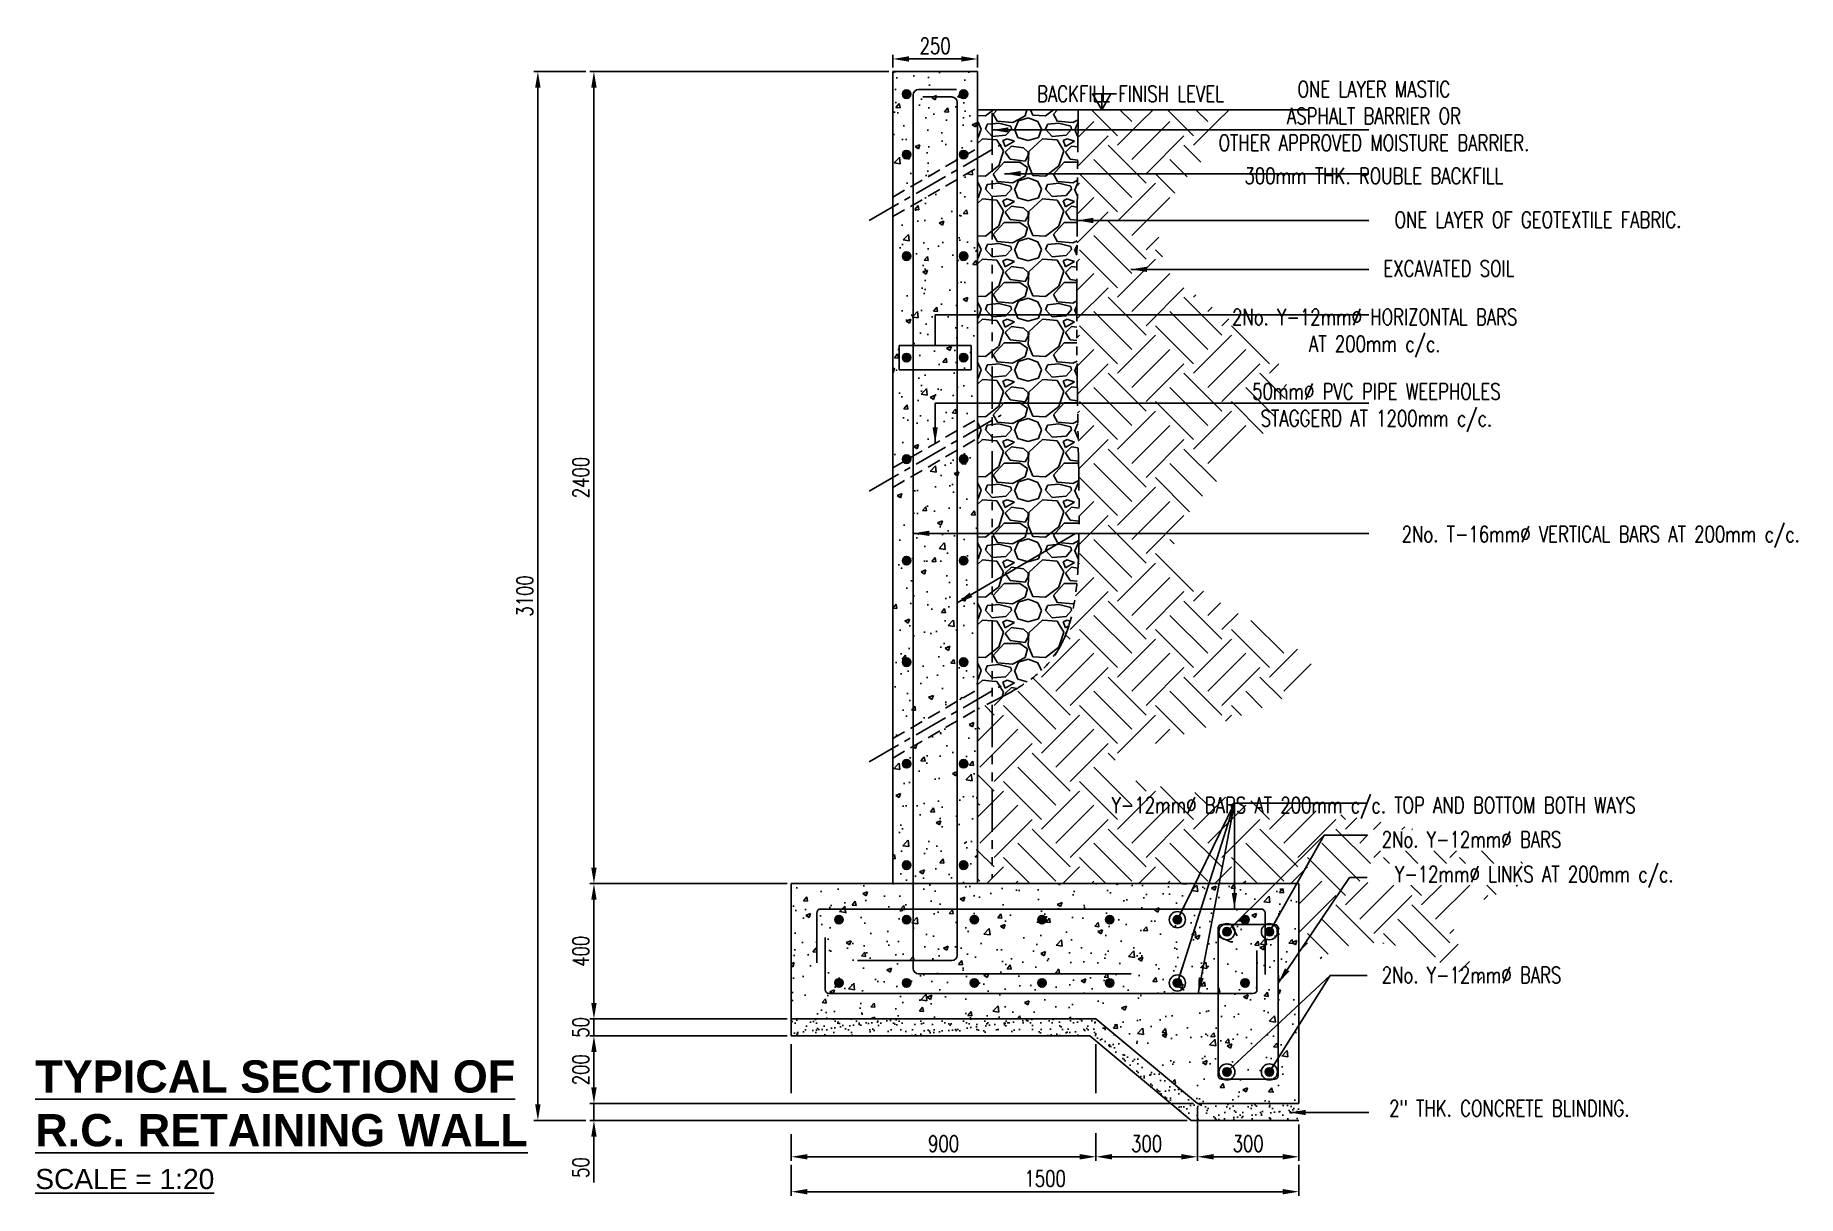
# Model space of a CAD drawing. Header units: millimetres. Extents: x -605628 to 223188, y -4937 to 493520.
# Drawn here: x -340042 to -334834, y 426236 to 429666 of the extents above; entities that cross this region are included whole.
import ezdxf

# ---------------------------------------------------------------- set-up
doc = ezdxf.new("R2010")
doc.units = ezdxf.units.MM
doc.header["$LTSCALE"] = 100
doc.header["$MEASUREMENT"] = 0
doc.header["$PDMODE"] = 3
doc.header["$PDSIZE"] = -0.5
for name, pattern in [('CENTER', [2, 1.25, -0.25, 0.25, -0.25]), ('DASHED', [0.75, 0.5, -0.25]), ('HIDDEN', [0.375, 0.25, -0.125]), ('PHANTOM', [2.5, 1.25, -0.25, 0.25, -0.25, 0.25, -0.25])]:
    doc.linetypes.add(name, pattern=pattern)
doc.layers.get('Defpoints').update_dxf_attribs({"color": 1})
for name, color, linetype in [('Grid-line', 8, 'CENTER'), ('S-Dim', 1, 'Continuous'), ('S-Hatch', 8, 'Continuous'), ('S-Text', 2, 'Continuous'), ('ST-DIMENSION', 2, 'Continuous'), ('ST-FOOTING', 4, 'HIDDEN'), ('ST-HATCH', 8, 'Continuous'), ('TITLE', 2, 'Continuous'), ('VENT-PIPE', 8, 'Continuous')]:
    doc.layers.add(name, color=color, linetype=linetype)
doc.styles.add('Roomname', font='sanss___.ttf')
doc.styles.add('SKEL 1_20xp', font='romans.shx', dxfattribs={"width": 0.75, "height": 47.6})
doc.dimstyles.new('SKEL 1_20xp', dxfattribs={"dimtxt": 47.6, "dimasz": 47.6, "dimexe": 12, "dimexo": 12, "dimgap": 15, "dimtad": 1, "dimdec": 0, "dimtxsty": 'SKEL 1_20xp', "dimcen": 4, "dimdle": 1, "dimclrd": 1, "dimclre": 1, "dimclrt": 2, "dimadec": 0, "dimazin": 0, "dimtfac": 1, "dimtdec": 0, "dimtix": 1, "dimtmove": 0, "dimatfit": 3, "dimfxl": 1.25, "dimarcsym": 0})
pattern_1 = [(228.0127875, (128.016, 177.8), (-1422.4, -1600.2), [23.9205, -2368.133855]), (184.9697407, (112.014, 160.02), (2133.6, 177.8), [41.04833, -4063.78342]), (132.510447, (71.12, 156.464), (1778, -1955.8), [28.943706, -2865.430596]), (267.273689, (1.778, 112.014), (177.8, 3556), [37.380316, -3700.65062]), (292.8336542, (0, 74.676), (-889, 2133.6), [36.65436, -3628.78654]), (357.273689, (14.224, 40.894), (-3556, 177.8), [37.380316, -3700.65062]), (37.6942405, (51.562, 39.116), (-2311.4, -1778), [49.433556, -4893.91807]), (72.2553284, (90.678, 69.342), (1244.6, 3911.6), [46.670366, -4620.36796]), (121.4295656, (104.902, 113.792), (-1422.4, 2311.4), [37.50691, -3713.1882]), (175.2363583, (85.344, 145.796), (1955.8, -177.8), [42.81993, -2098.175587]), (222.3974378, (42.672, 149.352), (-2133.6, -1955.8), [55.375454, -5482.174076]), (138.814075, (177.8, 110.236), (-1244.6, 1066.8), [18.90032, -1871.13961]), (171.4692344, (163.576, 122.682), (2311.4, -355.6), [35.95774, -3559.82473]), (225, (128.02, 128.02), (-2e-14, -177.8), [25.144654, -226.30252]), (203.1985905, (115.57, 149.352), (889, 355.6), [13.54089, -1340.543566]), (291.8014095, (103.124, 144.018), (-177.8, 533.4), [19.149593, -938.33271]), (30.9637565, (110.236, 126.238), (533.4, 355.6), [31.102376, -1005.64087]), (161.565051, (136.906, 142.24), (355.6, -177.8), [22.4901, -539.76287]), (16.3895403, (0, 144.018), (1778, 533.4), [31.50616, -3119.117867]), (70.346176, (30.226, 152.908), (-711.2, -1955.8), [26.431926, -2616.7551]), (293.1985905, (136.906, 177.8), (-355.6, 889), [27.081607, -1327.00285]), (343.6104597, (147.574, 152.908), (-1778, 533.4), [31.50616, -3119.117867]), (339.4439548, (0, 33.782), (-889, 355.6), [30.382464, -1488.7414]), (294.7751406, (28.448, 23.114), (-889, 1955.8), [25.45705, -2520.251537]), (66.8014095, (138.684, 0), (355.6, 889), [27.081607, -1327.00285]), (17.3540246, (149.352, 24.892), (-2311.4, -711.2), [29.80479, -2950.66632]), (69.4439548, (51.562, 0), (-355.6, -889), [15.19123, -1503.932634]), (101.3099325, (128.016, 0), (-177.8, 711.2), [9.06602, -897.53965]), (165.9637565, (126.24, 8.89), (533.4, -177.8), [36.65436, -696.43382]), (186.009006, (90.678, 17.78), (1778, 177.8), [33.96869, -3362.89554]), (303.690068, (110.236, 110.236), (-177.8, 355.6), [25.64267, -615.424345]), (353.1572266, (124.46, 88.9), (3022.6, -355.6), [44.768973, -4432.120635]), (60.945396, (168.91, 83.566), (-711.2, -1244.6), [18.305577, -1812.25746]), (90, (177.8, 99.57), (-177.8, 177.8), [10.668, -167.132]), (120.2564372, (87.122, 23.114), (711.2, -1244.6), [24.70069, -2445.375854]), (48.0127875, (74.676, 44.45), (1422.4, 1600.2), [47.841, -2344.213354]), (0, (106.68, 80.01), (177.8, 177.8), [46.228, -131.572]), (325.3048465, (152.908, 80.01), (1778, -1244.6), [28.11267, -2783.15217]), (254.054604, (176.022, 64.008), (-177.8, -711.2), [25.888036, -1268.5155]), (207.6459754, (168.91, 39.116), (-3378.2, -1778), [42.150157, -4172.87251]), (175.4260787, (131.572, 19.558), (-2311.4, 177.8), [44.59206, -4414.60925])]
pattern_2 = [(50, (0, 0), (143.452037, -12.550427), [15, -165]), (355, (0, 0), (-27.750267, 150.438427), [12, -132]), (100.451444, (11.95, -1.05), (115.70177, 137.887998), [12.74804, -140.228422]), (46.1842, (0, 40), (213.448266, -33.103856), [22.5, -247.5]), (96.635635, (17.79, 37.24), (186.93239, 194.82372), [19.12207, -210.34275]), (351.184164, (0, 40), (186.93239, 194.82372), [18, -198]), (21, (20, 30), (119.38141, -80.523778), [15, -165]), (326, (20, 30), (48.663066, 145.03001), [12, -132]), (71.451445, (29.95, 23.29), (168.044475, 64.50623), [12.748038, -140.228422]), (37.5, (0, 0), (2.431971, 66.578771), [0, -130.4, 0, -134, 0, -132.5]), (7.5, (0, 0), (52.6139075, 78.882342), [0, -76.4, 0, -127.4, 0, -50.5]), (327.5, (-44.6, 0), (106.764487, -4.5109743), [0, -50, 0, -156, 0, -207]), (317.5, (-64.6, 0), (116.637234, 20.020996), [0, -65, 0, -103.6, 0, -147])]
pattern_3 = [(37.5, (0, 0), (-1.280025, 39.153059), [0, -30.8864, 0, -34.544, 0, -33.02]), (7.5, (0, 0), (35.9618627, 57.346008), [0, -16.6624, 0, -27.8384, 0, -10.668]), (327.5, (-24.994, 0), (63.2793626, 0.114992), [0, -10.16, 0, -36.576, 0, -47.752]), (317.5, (-24.994, 0), (61.0844926, 17.8343675), [0, -5.08, 0, -23.9776, 0, -27.432])]
pattern_4 = [(50, (0, 0), (143.452037, -12.550427), [15, -165]), (355, (0, 0), (-27.750267, 150.438427), [12, -132]), (100.451444, (11.95, -1.05), (115.70177, 137.887998), [12.74804, -140.228422]), (46.1842, (0, 40), (213.448266, -33.103856), [22.5, -247.5]), (96.635635, (17.79, 37.24), (186.93239, 194.82372), [19.12207, -210.34275]), (351.184164, (0, 40), (186.93239, 194.82372), [18, -198]), (21, (20, 30), (119.38141, -80.523778), [15, -165]), (326, (20, 30), (48.663066, 145.03001), [12, -132]), (71.451445, (29.95, 23.29), (168.044475, 64.50623), [12.748038, -140.228422]), (37.5, (0, 0), (2.431971, 66.578771), [0, -130.4, 0, -134, 0, -132.5]), (7.5, (0, 0), (52.6139075, 78.882342), [0, -76.4, 0, -127.4, 0, -50.5]), (327.5, (-44.6, 0), (106.764487, -4.5109743), [0, -50, 0, -156, 0, -207]), (317.5, (-64.6, 0), (116.637234, 20.020996), [0, -65, 0, -103.6, 0, -147])]

msp = doc.modelspace()

# ---------------------------------------------------------------- texts
at = {"layer": 'S-Text', "char_height": 47.6, "attachment_point": 5, "style": 'SKEL 1_20xp'}
for s, insert in [('\\A1;ONE LAYER MASTIC \\PASPHALT BARRIER OR \\POTHER APPROVED MOISTURE BARRIER.', (-336085.9, 429427.1)), ('\\A1;BACKFILL FINISH LEVEL', (-336805.3, 429492.7)), ('\\A1;300mm THK. ROUBLE BACKFILL', (-336085.9, 429249.9)), ('\\A1;ONE LAYER OF GEOTEXTILE FABRIC.', (-335601.1, 429120.5)), ('\\A1;EXCAVATED SOIL', (-335864.2, 428976.3)), ('\\A1;2No. Y-12mm∅ HORIZONTAL BARS \\PAT 200mm c/c.', (-336083.6, 428785.4)), ('\\A1;50mm∅ PVC PIPE WEEPHOLES\\PSTAGGERD AT 1200mm c/c.', (-336078.5, 428565.4)), ('\\A1;2No. T-16mm%%C VERTICAL BARS AT 200mm c/c.', (-335415.7, 428183.6)), ('\\A1;Y-12mm∅ BARS AT 200mm c/c. TOP AND BOTTOM BOTH WAYS', (-336087, 427382.6)), ('\\A1;2No. Y-12mm%%C BARS', (-335797.4, 427289.2)), ('\\A1;Y-12mm%%C LINKS AT 200mm c/c. ', (-335612.2, 427178.7)), ('\\A1;2No. Y-12mm%%C BARS', (-335797.4, 426888.5)), ('\\A1;2" THK. CONCRETE BLINDING.', (-335685.8, 426494.6))]:
    msp.add_mtext(s, dxfattribs=dict(at, insert=insert))
at = {"layer": 'S-Text', "insert": (-340041.7, 426315.5), "char_height": 59.5, "width": 602.588, "attachment_point": 1, "style": 'Roomname'}
msp.add_mtext('{\\LSCALE = 1:20} ', dxfattribs=at)
at = {"layer": 'TITLE', "insert": (-340041.8, 426636.3), "char_height": 95.2, "width": 12491.798, "attachment_point": 1, "style": 'Roomname'}
msp.add_mtext('\\A1;{\\fSansSerif|b1|i0|c2|p2;\\LTYPICAL SECTION OF\\PR.C. RETAINING WALL}', dxfattribs=at)

# ---------------------------------------------------------------- blocks, each defined once
blk = doc.blocks.new('*D2')
at = {"layer": 'Defpoints', "color": 0, "transparency": 16777216}
for p in [(-337807.6, 426430.6), (-336907.6, 426432.8), (-336907.6, 426351.4)]:
    blk.add_point(p, dxfattribs=at)
at = {"layer": 'S-Dim', "color": 1, "lineweight": -2, "transparency": 16777216}
for p, q in [((-337807.6, 426418.6), (-337807.6, 426339.4)), ((-336907.6, 426420.8), (-336907.6, 426339.4)), ((-337760, 426351.4), (-336955.2, 426351.4))]:
    blk.add_line(p, q, dxfattribs=at)
at = {"layer": 'S-Dim', "color": 1, "transparency": 16777216}
for points in [[(-337760, 426359.4), (-337760, 426343.5), (-337807.6, 426351.4)], [(-336955.2, 426359.4), (-336955.2, 426343.5), (-336907.6, 426351.4)]]:
    blk.add_solid(points, dxfattribs=at)
at = {"layer": 'S-Dim', "color": 2, "transparency": 16777216, "insert": (-337357.6, 426390.2), "char_height": 47.6, "attachment_point": 5, "style": 'SKEL 1_20xp'}
blk.add_mtext('900', dxfattribs=at)
blk = doc.blocks.new('*D3')
at = {"layer": 'Defpoints', "color": 0, "transparency": 16777216}
for p in [(-336607.6, 426508.6), (-336307.6, 426458.6), (-336307.6, 426351.4)]:
    blk.add_point(p, dxfattribs=at)
at = {"layer": 'S-Dim', "color": 1, "lineweight": -2, "transparency": 16777216}
for p, q in [((-336607.6, 426496.6), (-336607.6, 426339.4)), ((-336307.6, 426446.6), (-336307.6, 426339.4)), ((-336560, 426351.4), (-336355.2, 426351.4))]:
    blk.add_line(p, q, dxfattribs=at)
at = {"layer": 'S-Dim', "color": 1, "transparency": 16777216}
for points in [[(-336560, 426359.4), (-336560, 426343.5), (-336607.6, 426351.4)], [(-336355.2, 426359.4), (-336355.2, 426343.5), (-336307.6, 426351.4)]]:
    blk.add_solid(points, dxfattribs=at)
at = {"layer": 'S-Dim', "color": 2, "transparency": 16777216, "insert": (-336457.6, 426390.2), "char_height": 47.6, "attachment_point": 5, "style": 'SKEL 1_20xp'}
blk.add_mtext('300', dxfattribs=at)
blk = doc.blocks.new('*D4')
at = {"layer": 'Defpoints', "color": 0, "transparency": 16777216}
for p in [(-336607.6, 426508.6), (-336907.6, 426432.8), (-336607.6, 426351.4)]:
    blk.add_point(p, dxfattribs=at)
at = {"layer": 'S-Dim', "color": 1, "lineweight": -2, "transparency": 16777216}
for p, q in [((-336607.6, 426496.6), (-336607.6, 426339.4)), ((-336907.6, 426420.8), (-336907.6, 426339.4)), ((-336860, 426351.4), (-336655.2, 426351.4))]:
    blk.add_line(p, q, dxfattribs=at)
at = {"layer": 'S-Dim', "color": 1, "transparency": 16777216}
for points in [[(-336860, 426359.4), (-336860, 426343.5), (-336907.6, 426351.4)], [(-336655.2, 426359.4), (-336655.2, 426343.5), (-336607.6, 426351.4)]]:
    blk.add_solid(points, dxfattribs=at)
at = {"layer": 'S-Dim', "color": 2, "transparency": 16777216, "insert": (-336757.6, 426390.2), "char_height": 47.6, "attachment_point": 5, "style": 'SKEL 1_20xp'}
blk.add_mtext('300', dxfattribs=at)
blk = doc.blocks.new('*D5')
at = {"layer": 'Defpoints', "color": 0, "transparency": 16777216}
for p in [(-337807.6, 426339.4), (-336307.6, 426339.4), (-336307.6, 426248.2)]:
    blk.add_point(p, dxfattribs=at)
at = {"layer": 'S-Dim', "color": 1, "lineweight": -2, "transparency": 16777216}
for p, q in [((-337807.6, 426327.4), (-337807.6, 426236.2)), ((-336307.6, 426327.4), (-336307.6, 426236.2)), ((-337760, 426248.2), (-336355.2, 426248.2))]:
    blk.add_line(p, q, dxfattribs=at)
at = {"layer": 'S-Dim', "color": 1, "transparency": 16777216}
for points in [[(-337760, 426256.2), (-337760, 426240.3), (-337807.6, 426248.2)], [(-336355.2, 426256.2), (-336355.2, 426240.3), (-336307.6, 426248.2)]]:
    blk.add_solid(points, dxfattribs=at)
at = {"layer": 'S-Dim', "color": 2, "transparency": 16777216, "insert": (-337057.6, 426287), "char_height": 47.6, "attachment_point": 5, "style": 'SKEL 1_20xp'}
blk.add_mtext('1500', dxfattribs=at)
blk = doc.blocks.new('*D6')
at = {"layer": 'Defpoints', "color": 0, "transparency": 16777216}
for p in [(-337807.6, 427158.6), (-338390.9, 426758.6), (-337807.6, 426758.6)]:
    blk.add_point(p, dxfattribs=at)
at = {"layer": 'S-Dim', "color": 1, "lineweight": -2, "transparency": 16777216}
for p, q in [((-337819.6, 427158.6), (-338402.9, 427158.6)), ((-338390.9, 427111), (-338390.9, 426806.2)), ((-337819.6, 426758.6), (-338402.9, 426758.6))]:
    blk.add_line(p, q, dxfattribs=at)
at = {"layer": 'S-Dim', "color": 1, "transparency": 16777216}
for points in [[(-338398.8, 427111), (-338382.9, 427111), (-338390.9, 427158.6)], [(-338398.8, 426806.2), (-338382.9, 426806.2), (-338390.9, 426758.6)]]:
    blk.add_solid(points, dxfattribs=at)
at = {"layer": 'S-Dim', "color": 2, "transparency": 16777216, "insert": (-338429.7, 426958.6), "char_height": 47.6, "attachment_point": 5, "rotation": 90, "style": 'SKEL 1_20xp'}
blk.add_mtext('400', dxfattribs=at)
blk = doc.blocks.new('*D7')
at = {"layer": 'Defpoints', "color": 0, "transparency": 16777216}
for p in [(-337807.6, 426758.6), (-338390.9, 426708.6), (-337807.6, 426708.6)]:
    blk.add_point(p, dxfattribs=at)
at = {"layer": 'S-Dim', "color": 1, "lineweight": -2, "transparency": 16777216}
for p, q in [((-338390.9, 426806.2), (-338390.9, 426853.8)), ((-337819.6, 426758.6), (-338402.9, 426758.6)), ((-338390.9, 426758.6), (-338390.9, 426708.6)), ((-337819.6, 426708.6), (-338402.9, 426708.6)), ((-338390.9, 426661), (-338390.9, 426613.4))]:
    blk.add_line(p, q, dxfattribs=at)
at = {"layer": 'S-Dim', "color": 1, "transparency": 16777216}
for points in [[(-338398.8, 426806.2), (-338382.9, 426806.2), (-338390.9, 426758.6)], [(-338398.8, 426661), (-338382.9, 426661), (-338390.9, 426708.6)]]:
    blk.add_solid(points, dxfattribs=at)
at = {"layer": 'S-Dim', "color": 2, "transparency": 16777216, "insert": (-338429.7, 426733.6), "char_height": 47.6, "attachment_point": 5, "rotation": 90, "style": 'SKEL 1_20xp'}
blk.add_mtext('50', dxfattribs=at)
blk = doc.blocks.new('*D8')
at = {"layer": 'Defpoints', "color": 0, "transparency": 16777216}
for p in [(-337507.6, 429558.6), (-338390.9, 427158.6), (-338141.6, 427158.6)]:
    blk.add_point(p, dxfattribs=at)
at = {"layer": 'S-Dim', "color": 1, "lineweight": -2, "transparency": 16777216}
for p, q in [((-337519.6, 429558.6), (-338402.9, 429558.6)), ((-338390.9, 429511), (-338390.9, 427206.2)), ((-338153.6, 427158.6), (-338402.9, 427158.6))]:
    blk.add_line(p, q, dxfattribs=at)
at = {"layer": 'S-Dim', "color": 1, "transparency": 16777216}
for points in [[(-338398.8, 429511), (-338382.9, 429511), (-338390.9, 429558.6)], [(-338398.8, 427206.2), (-338382.9, 427206.2), (-338390.9, 427158.6)]]:
    blk.add_solid(points, dxfattribs=at)
at = {"layer": 'S-Dim', "color": 2, "transparency": 16777216, "insert": (-338429.7, 428358.6), "char_height": 47.6, "attachment_point": 5, "rotation": 90, "style": 'SKEL 1_20xp'}
blk.add_mtext('2400', dxfattribs=at)
blk = doc.blocks.new('*D9')
at = {"layer": 'Defpoints', "color": 0, "transparency": 16777216}
for p in [(-338402.9, 429558.6), (-338556.6, 426458.6), (-338402.9, 426458.6)]:
    blk.add_point(p, dxfattribs=at)
at = {"layer": 'S-Dim', "color": 1, "lineweight": -2, "transparency": 16777216}
for p, q in [((-338414.9, 429558.6), (-338568.6, 429558.6)), ((-338556.6, 429511), (-338556.6, 426506.2)), ((-338414.9, 426458.6), (-338568.6, 426458.6))]:
    blk.add_line(p, q, dxfattribs=at)
at = {"layer": 'S-Dim', "color": 1, "transparency": 16777216}
for points in [[(-338564.6, 429511), (-338548.7, 429511), (-338556.6, 429558.6)], [(-338564.6, 426506.2), (-338548.7, 426506.2), (-338556.6, 426458.6)]]:
    blk.add_solid(points, dxfattribs=at)
at = {"layer": 'S-Dim', "color": 2, "transparency": 16777216, "insert": (-338595.4, 428008.6), "char_height": 47.6, "attachment_point": 5, "rotation": 90, "style": 'SKEL 1_20xp'}
blk.add_mtext('3100', dxfattribs=at)
blk = doc.blocks.new('*D10')
at = {"layer": 'Defpoints', "color": 0, "transparency": 16777216}
for p in [(-337807.6, 426708.6), (-338390.9, 426508.6), (-336607.6, 426508.6)]:
    blk.add_point(p, dxfattribs=at)
at = {"layer": 'S-Dim', "color": 1, "lineweight": -2, "transparency": 16777216}
for p, q in [((-337819.6, 426708.6), (-338402.9, 426708.6)), ((-338390.9, 426661), (-338390.9, 426556.2)), ((-336619.6, 426508.6), (-338402.9, 426508.6))]:
    blk.add_line(p, q, dxfattribs=at)
at = {"layer": 'S-Dim', "color": 1, "transparency": 16777216}
for points in [[(-338398.8, 426661), (-338382.9, 426661), (-338390.9, 426708.6)], [(-338398.8, 426556.2), (-338382.9, 426556.2), (-338390.9, 426508.6)]]:
    blk.add_solid(points, dxfattribs=at)
at = {"layer": 'S-Dim', "color": 2, "transparency": 16777216, "insert": (-338429.7, 426608.6), "char_height": 47.6, "attachment_point": 5, "rotation": 90, "style": 'SKEL 1_20xp'}
blk.add_mtext('200', dxfattribs=at)
blk = doc.blocks.new('*D11')
at = {"layer": 'Defpoints', "color": 0, "transparency": 16777216}
for p in [(-338231.4, 426508.6), (-338390.9, 426458.6), (-336625.7, 426458.6)]:
    blk.add_point(p, dxfattribs=at)
at = {"layer": 'S-Dim', "color": 1, "lineweight": -2, "transparency": 16777216}
for p, q in [((-338390.9, 426556.2), (-338390.9, 426603.8)), ((-338243.4, 426508.6), (-338402.9, 426508.6)), ((-338390.9, 426508.6), (-338390.9, 426458.6)), ((-336637.7, 426458.6), (-338402.9, 426458.6)), ((-338390.9, 426411), (-338390.9, 426275.6))]:
    blk.add_line(p, q, dxfattribs=at)
at = {"layer": 'S-Dim', "color": 1, "transparency": 16777216}
for points in [[(-338398.8, 426556.2), (-338382.9, 426556.2), (-338390.9, 426508.6)], [(-338398.8, 426411), (-338382.9, 426411), (-338390.9, 426458.6)]]:
    blk.add_solid(points, dxfattribs=at)
at = {"layer": 'S-Dim', "color": 2, "transparency": 16777216, "insert": (-338429.7, 426319.5), "char_height": 47.6, "attachment_point": 5, "rotation": 90, "style": 'SKEL 1_20xp'}
blk.add_mtext('50', dxfattribs=at)
blk = doc.blocks.new('*D12')
at = {"layer": 'Defpoints', "color": 0, "transparency": 16777216}
for p in [(-337507.6, 429595.6), (-337507.6, 429558.6), (-337257.6, 429558.6)]:
    blk.add_point(p, dxfattribs=at)
at = {"layer": 'S-Dim', "color": 1, "lineweight": -2, "transparency": 16777216}
for p, q in [((-337507.6, 429570.6), (-337507.6, 429607.6)), ((-337305.2, 429595.6), (-337460, 429595.6)), ((-337257.6, 429570.6), (-337257.6, 429607.6))]:
    blk.add_line(p, q, dxfattribs=at)
at = {"layer": 'S-Dim', "color": 1, "transparency": 16777216}
for points in [[(-337460, 429603.6), (-337460, 429587.7), (-337507.6, 429595.6)], [(-337305.2, 429603.6), (-337305.2, 429587.7), (-337257.6, 429595.6)]]:
    blk.add_solid(points, dxfattribs=at)
at = {"layer": 'S-Dim', "color": 2, "transparency": 16777216, "insert": (-337382.6, 429634.4), "char_height": 47.6, "attachment_point": 5, "style": 'SKEL 1_20xp'}
blk.add_mtext('250', dxfattribs=at)

# ---------------------------------------------------------------- dimensions: what is measured, and where the dimension line sits
at = {"layer": 'S-Dim'}
dim = msp.add_linear_dim(base=(-337507.6, 429595.6), p1=(-337257.6, 429558.6), p2=(-337507.6, 429558.6), dimstyle='SKEL 1_20xp', dxfattribs=at)
dim.commit()
dim.dimension.update_dxf_attribs({"geometry": '*D12', "text_midpoint": (-337382.6, 429634.4)})
for base, p1, p2, angle, picture, middle in [((-338556.6, 426458.6), (-338402.9, 429558.6), (-338402.9, 426458.6), 90, '*D9', (-338595.4, 428008.6)), ((-338390.9, 427158.6), (-337507.6, 429558.6), (-338141.6, 427158.6), 90, '*D8', (-338429.7, 428358.6)), ((-338390.9, 426758.6), (-337807.6, 427158.6), (-337807.6, 426758.6), 90, '*D6', (-338429.7, 426958.6)), ((-338390.9, 426508.6), (-337807.6, 426708.6), (-336607.6, 426508.6), 90, '*D10', (-338429.7, 426608.6)), ((-336607.6, 426351.4), (-336907.6, 426432.8), (-336607.6, 426508.6), 180, '*D4', (-336757.6, 426390.2)), ((-336307.6, 426351.4), (-336607.6, 426508.6), (-336307.6, 426458.6), 180, '*D3', (-336457.6, 426390.2)), ((-336907.6, 426351.4), (-337807.6, 426430.6), (-336907.6, 426432.8), 180, '*D2', (-337357.6, 426390.2)), ((-336307.6, 426248.2), (-337807.6, 426339.4), (-336307.6, 426339.4), 180, '*D5', (-337057.6, 426287))]:
    dim = msp.add_linear_dim(base=base, p1=p1, p2=p2, angle=angle, dimstyle='SKEL 1_20xp', dxfattribs=at)
    dim.commit()
    dim.dimension.update_dxf_attribs({"geometry": picture, "text_midpoint": middle})
for base, p1, p2, picture, middle in [((-338390.9, 426708.6), (-337807.6, 426758.6), (-337807.6, 426708.6), '*D7', (-338390.9, 426733.6)), ((-338390.9, 426458.6), (-338231.4, 426508.6), (-336625.7, 426458.6), '*D11', (-338390.9, 426319.5))]:
    dim = msp.add_linear_dim(base=base, p1=p1, p2=p2, angle=90, dimstyle='SKEL 1_20xp', dxfattribs=at)
    dim.commit()
    dim.dimension.update_dxf_attribs({"geometry": picture, "text_midpoint": middle, "dimtype": 160})

# ---------------------------------------------------------------- hatches: boundary and pattern name
h = msp.add_hatch()
h.set_pattern_fill('AR-CONC', color=8, scale=20, style=0)
h.set_pattern_definition(pattern_2)
h.paths.add_polyline_path([(-337257.6, 429558.6), (-337507.6, 429558.6), (-337507.6, 429187.5), (-337306.5, 429303.6, -0.218103), (-337310.9, 429313, -0.910048), (-337286.1, 429315.4), (-337257.6, 429331.8)])
h.paths.add_polyline_path([(-337310.9, 429491.6, -1), (-337285.9, 429491.6, -1)], flags=16)
h.paths.add_polyline_path([(-337454.4, 429313, -1), (-337479.4, 429313, -1)], flags=16)
h.paths.add_polyline_path([(-337479.4, 429491.6, -1), (-337454.4, 429491.6, -1)], flags=16)
h = msp.add_hatch()
h.set_pattern_fill('AR-CONC', color=8, scale=20, style=0)
h.set_pattern_definition(pattern_2)
h.paths.add_polyline_path([(-337257.6, 429274.1), (-337317.6, 429239.4), (-337317.6, 428497.2), (-337257.6, 428531.8)])
h.paths.add_polyline_path([(-337310.9, 428713, -1), (-337285.9, 428713, -1)], flags=16)
h.paths.add_polyline_path([(-337310.9, 429013, -1), (-337285.9, 429013, -1)], flags=16)
h = msp.add_hatch()
h.set_pattern_fill('AR-CONC', color=8, scale=20, style=0)
h.set_pattern_definition(pattern_2)
h.paths.add_polyline_path([(-337317.6, 429239.4), (-337447.6, 429164.4), (-337447.6, 428422.1), (-337317.6, 428497.2)])
h = msp.add_hatch()
h.set_pattern_fill('AR-CONC', color=8, scale=20, style=0)
h.set_pattern_definition(pattern_2)
h.paths.add_polyline_path([(-337447.6, 429164.4), (-337507.6, 429129.7), (-337507.6, 428387.5), (-337476.7, 428405.3, -0.167881), (-337479.4, 428413, -0.825216), (-337455.3, 428417.7), (-337447.6, 428422.1)])
h.paths.add_polyline_path([(-337479.4, 428713, -1), (-337454.4, 428713, -1)], flags=16)
h.paths.add_polyline_path([(-337479.4, 429013, -1), (-337454.4, 429013, -1)], flags=16)
h = msp.add_hatch()
h.set_pattern_fill('AR-CONC', color=8, scale=20, style=0)
h.set_pattern_definition(pattern_2)
h.paths.add_polyline_path([(-337317.6, 428439.4), (-337447.6, 428364.4), (-337447.6, 427622.1), (-337317.6, 427697.2)])
h = msp.add_hatch()
h.set_pattern_fill('AR-CONC', color=8, scale=20, style=0)
h.set_pattern_definition(pattern_2)
h.paths.add_polyline_path([(-337257.6, 428474.1), (-337317.6, 428439.4), (-337317.6, 427697.2), (-337257.6, 427731.8)])
h.paths.add_polyline_path([(-337310.9, 427813, -1), (-337285.9, 427813, -1)], flags=16)
h.paths.add_polyline_path([(-337310.9, 428113, -1), (-337285.9, 428113, -1)], flags=16)
h.paths.add_polyline_path([(-337310.9, 428413, -1), (-337285.9, 428413, -1)], flags=16)
h = msp.add_hatch()
h.set_pattern_fill('AR-CONC', color=8, scale=20, style=0)
h.set_pattern_definition(pattern_2)
h.paths.add_polyline_path([(-337447.6, 428364.4), (-337507.6, 428329.7), (-337507.6, 427587.5), (-337447.6, 427622.1)])
h.paths.add_polyline_path([(-337479.4, 427813, -1), (-337454.4, 427813, -1)], flags=16)
h.paths.add_polyline_path([(-337479.4, 428113, -1), (-337454.4, 428113, -1)], flags=16)
h = msp.add_hatch()
h.set_pattern_fill('AR-CONC', color=8, scale=20, style=0)
h.set_pattern_definition(pattern_2)
h.paths.add_polyline_path([(-337257.6, 427674.1), (-337317.6, 427639.4), (-337317.6, 427158.6), (-337257.6, 427158.6)])
h.paths.add_polyline_path([(-337310.9, 427513, -1), (-337285.9, 427513, -1)], flags=16)
h.paths.add_polyline_path([(-337285.9, 427213, -1), (-337310.9, 427213, -1)], flags=16)
h = msp.add_hatch()
h.set_pattern_fill('AR-CONC', color=8, scale=20, style=0)
h.set_pattern_definition(pattern_2)
h.paths.add_polyline_path([(-337317.6, 427639.4), (-337447.6, 427564.4), (-337447.6, 427158.6), (-337317.6, 427158.6)])
h = msp.add_hatch()
h.set_pattern_fill('AR-CONC', color=8, scale=20, style=0)
h.set_pattern_definition(pattern_2)
h.paths.add_polyline_path([(-337447.6, 427564.4), (-337507.6, 427529.7), (-337507.6, 427158.6), (-337447.6, 427158.6)])
h.paths.add_polyline_path([(-337479.4, 427513, -1), (-337454.4, 427513, -1)], flags=16)
h.paths.add_polyline_path([(-337454.4, 427213, -1), (-337479.4, 427213, -1)], flags=16)
h = msp.add_hatch()
h.set_pattern_fill('AR-CONC', color=8, scale=20, style=0)
h.set_pattern_definition(pattern_4)
h.paths.add_polyline_path([(-337317.6, 426947, -0.414214), (-337333.6, 426931), (-337447.6, 426931), (-337447.6, 427158.6), (-337807.6, 427158.6), (-337807.6, 426758.6), (-336307.6, 426758.6), (-336307.6, 427158.6), (-337317.6, 427158.6)], flags=17)
h.paths.add_polyline_path([(-336879.3, 427052.1, -1), (-336854.3, 427052.1, -1)], flags=0)
h.paths.add_polyline_path([(-336854.3, 426865.1, -1), (-336879.3, 426865.1, -1)], flags=0)
h.paths.add_polyline_path([(-336679.3, 427052.1, -1), (-336654.3, 427052.1, -1)], flags=0)
h.paths.add_polyline_path([(-336654.3, 426865.1, -1), (-336679.3, 426865.1, -1)], flags=0)
h.paths.add_polyline_path([(-337079.3, 427052.1, -1), (-337054.3, 427052.1, -1)], flags=0)
h.paths.add_polyline_path([(-337054.3, 426865.1, -1), (-337079.3, 426865.1, -1)], flags=0)
h.paths.add_polyline_path([(-336479.3, 427052.1, -1), (-336454.3, 427052.1, -1)], flags=0)
h.paths.add_polyline_path([(-336454.3, 426865.1, -1), (-336479.3, 426865.1, -1)], flags=0)
h.paths.add_polyline_path([(-337279.3, 427052.1, -1), (-337254.3, 427052.1, -1)], flags=0)
h.paths.add_polyline_path([(-337254.3, 426865.1, -1), (-337279.3, 426865.1, -1)], flags=0)
h.paths.add_polyline_path([(-337479.3, 427052.1, -1), (-337454.3, 427052.1, -1)], flags=0)
h.paths.add_polyline_path([(-337454.3, 426865.1, -1), (-337479.3, 426865.1, -1)], flags=0)
h.paths.add_polyline_path([(-337679.3, 427052.1, -1), (-337654.3, 427052.1, -1)], flags=0)
h.paths.add_polyline_path([(-337654.3, 426865.1, -1), (-337679.3, 426865.1, -1)], flags=0)
h.paths.add_polyline_path([(-337317.6, 427158.6), (-337447.6, 427158.6), (-337447.6, 427083.6), (-337317.6, 427083.6)], flags=0)
h.paths.add_polyline_path([(-337317.6, 427083.6), (-337447.6, 427083.6), (-337447.6, 426931), (-337333.6, 426931, 0.414214), (-337317.6, 426947)], flags=0)
h.paths.add_polyline_path([(-337447.6, 427083.6), (-337447.6, 427158.6), (-337807.6, 427158.6), (-337807.6, 426758.6), (-336307.6, 426758.6), (-336307.6, 427158.6), (-337317.6, 427158.6), (-337317.6, 427083.6), (-337317.6, 426947, -0.414214), (-337333.6, 426931), (-337447.6, 426931)], flags=0)
h = msp.add_hatch()
h.set_pattern_fill('AR-CONC', color=8, scale=20, style=0)
h.set_pattern_definition(pattern_4)
h.paths.add_polyline_path([(-336879.3, 427052.1, -1), (-336854.3, 427052.1, -1)], flags=0)
h.paths.add_polyline_path([(-336854.3, 426865.1, -1), (-336879.3, 426865.1, -1)], flags=0)
h.paths.add_polyline_path([(-336679.3, 427052.1, -1), (-336654.3, 427052.1, -1)], flags=0)
h.paths.add_polyline_path([(-336654.3, 426865.1, -1), (-336679.3, 426865.1, -1)], flags=0)
h.paths.add_polyline_path([(-337079.3, 427052.1, -1), (-337054.3, 427052.1, -1)], flags=0)
h.paths.add_polyline_path([(-337054.3, 426865.1, -1), (-337079.3, 426865.1, -1)], flags=0)
h.paths.add_polyline_path([(-336479.3, 427052.1, -1), (-336454.3, 427052.1, -1)], flags=0)
h.paths.add_polyline_path([(-336454.3, 426865.1, -1), (-336479.3, 426865.1, -1)], flags=0)
h.paths.add_polyline_path([(-337279.3, 427052.1, -1), (-337254.3, 427052.1, -1)], flags=0)
h.paths.add_polyline_path([(-337254.3, 426865.1, -1), (-337279.3, 426865.1, -1)], flags=0)
h.paths.add_polyline_path([(-337479.3, 427052.1, -1), (-337454.3, 427052.1, -1)], flags=0)
h.paths.add_polyline_path([(-337454.3, 426865.1, -1), (-337479.3, 426865.1, -1)], flags=0)
h.paths.add_polyline_path([(-337679.3, 427052.1, -1), (-337654.3, 427052.1, -1)], flags=0)
h.paths.add_polyline_path([(-337654.3, 426865.1, -1), (-337679.3, 426865.1, -1)], flags=0)
h.paths.add_polyline_path([(-337317.6, 427158.6), (-337447.6, 427158.6), (-337447.6, 427083.6), (-337317.6, 427083.6)], flags=0)
h.paths.add_polyline_path([(-337317.6, 427083.6), (-337447.6, 427083.6), (-337447.6, 426931), (-337333.6, 426931, 0.414214), (-337317.6, 426947)], flags=0)
h.paths.add_polyline_path([(-337447.6, 427083.6), (-337447.6, 427158.6), (-337807.6, 427158.6), (-337807.6, 426758.6), (-336307.6, 426758.6), (-336307.6, 427158.6), (-337317.6, 427158.6), (-337317.6, 427083.6), (-337317.6, 426947, -0.414214), (-337333.6, 426931), (-337447.6, 426931)], flags=0)
h.paths.add_polyline_path([(-337317.6, 427083.6), (-337317.6, 426947, -0.414214), (-337333.6, 426931), (-337447.6, 426931), (-337447.6, 427158.6), (-337807.6, 427158.6), (-337807.6, 426758.6), (-336307.6, 426758.6), (-336307.6, 427158.6), (-337317.6, 427158.6)], flags=17)
h = msp.add_hatch()
h.set_pattern_fill('AR-CONC', color=8, scale=20, style=0)
h.set_pattern_definition(pattern_4)
h.paths.add_polyline_path([(-336546.4, 427027.5, -0.414214), (-336536.4, 427037.5), (-336407.6, 427037.5), (-336407.6, 427083.6), (-337317.6, 427083.6), (-337317.6, 426947, -0.414214), (-337333.6, 426931), (-337447.6, 426931), (-337447.6, 427158.6), (-337807.6, 427158.6), (-337807.6, 426758.6), (-336907.6, 426758.6), (-336607.6, 426508.6), (-336307.6, 426508.6), (-336307.6, 426758.6), (-336307.6, 427158.6), (-337317.6, 427158.6), (-337317.6, 427083.6), (-336407.6, 427083.6), (-336407.6, 427037.5), (-336378.9, 427037.5, -0.414214), (-336368.9, 427027.5), (-336368.9, 426591, -0.414214), (-336378.9, 426581), (-336536.4, 426581, -0.414214), (-336546.4, 426591)])
h.paths.add_polyline_path([(-336679.3, 426865.1, -1), (-336654.3, 426865.1, -1)], flags=16)
h.paths.add_polyline_path([(-336879.3, 426865.1, -1), (-336854.3, 426865.1, -1)], flags=16)
h.paths.add_polyline_path([(-336679.3, 427052.1, -1), (-336654.3, 427052.1, -1)], flags=16)
h.paths.add_polyline_path([(-336479.3, 427052.1, -1), (-336454.3, 427052.1, -1)], flags=16)
h.paths.add_polyline_path([(-336879.3, 427052.1, -1), (-336854.3, 427052.1, -1)], flags=16)
h.paths.add_polyline_path([(-337079.3, 426865.1, -1), (-337054.3, 426865.1, -1)], flags=16)
h.paths.add_polyline_path([(-337079.3, 427052.1, -1), (-337054.3, 427052.1, -1)], flags=16)
h.paths.add_polyline_path([(-337279.3, 426865.1, -1), (-337254.3, 426865.1, -1)], flags=16)
h.paths.add_polyline_path([(-337279.3, 427052.1, -1), (-337254.3, 427052.1, -1)], flags=16)
h.paths.add_polyline_path([(-337479.3, 426865.1, -1), (-337454.3, 426865.1, -1)], flags=16)
h.paths.add_polyline_path([(-337479.3, 427052.1, -1), (-337454.3, 427052.1, -1)], flags=16)
h.paths.add_polyline_path([(-337679.3, 426865.1, -1), (-337654.3, 426865.1, -1)], flags=16)
h.paths.add_polyline_path([(-337679.3, 427052.1, -1), (-337654.3, 427052.1, -1)], flags=16)
h = msp.add_hatch()
h.set_pattern_fill('AR-CONC', color=8, scale=20, style=0)
h.set_pattern_definition([(50, (-5980.33, -26280.81), (143.452037, -12.550427), [15, -165]), (355, (-5980.33, -26280.8), (-27.750267, 150.438427), [12, -132]), (100.451444, (-5968.37, -26281.85), (115.70177, 137.887998), [12.74804, -140.228422]), (46.1842, (-5980.33, -26240.8), (213.448266, -33.103856), [22.5, -247.5]), (96.635635, (-5962.54, -26243.56), (186.93239, 194.82372), [19.12207, -210.34275]), (351.184164, (-5980.33, -26240.8), (186.93239, 194.82372), [18, -198]), (21, (-5960.33, -26250.81), (119.38141, -80.523778), [15, -165]), (326, (-5960.33, -26250.8), (48.663066, 145.03001), [12, -132]), (71.451445, (-5950.38, -26257.52), (168.044475, 64.50623), [12.748038, -140.228422]), (37.5, (-5980.33, -26280.806), (2.431971, 66.578771), [0, -130.4, 0, -134, 0, -132.5]), (7.5, (-5980.33, -26280.806), (52.6139075, 78.882342), [0, -76.4, 0, -127.4, 0, -50.5]), (327.5, (-6024.93, -26280.806), (106.764487, -4.5109743), [0, -50, 0, -156, 0, -207]), (317.5, (-6044.93, -26280.81), (116.637234, 20.020996), [0, -65, 0, -103.6, 0, -147])])
h.paths.add_polyline_path([(-336368.9, 427027.5, 0.414214), (-336378.9, 427037.5), (-336397.1, 427037.5), (-336397.1, 427028.8, -0.469541), (-336382.3, 427016.5, -1), (-336407.3, 427016.5, -0.360969), (-336397.1, 427028.8), (-336397.1, 427037.5), (-336536.4, 427037.5, 0.414214), (-336546.4, 427027.5), (-336546.4, 426591, 0.414214), (-336536.4, 426581), (-336378.9, 426581, 0.414214), (-336368.9, 426591)], flags=17)
h.paths.add_polyline_path([(-336471.2, 426866.4, -1), (-336446.2, 426866.4, -1)], flags=16)
h.paths.add_polyline_path([(-336507.9, 426602.1, -1), (-336532.9, 426602.1, -1)], flags=16)
h.paths.add_polyline_path([(-336382.3, 426602.1, -1), (-336407.3, 426602.1, -1)], flags=16)
h.paths.add_polyline_path([(-336532.9, 427016.5, -1), (-336507.9, 427016.5, -1)], flags=16)
at = {"layer": 'S-Hatch'}
h = msp.add_hatch(dxfattribs=at)
h.set_pattern_fill('GRAVEL', color=256, scale=177.8, style=0)
h.set_pattern_definition(pattern_1)
h.paths.add_polyline_path([(-336959.6, 429445.6), (-337257.6, 429445.6), (-337257.6, 429408.8), (-336959.6, 429408.8)])
h = msp.add_hatch(dxfattribs=at)
h.set_pattern_fill('EARTH', color=256, scale=635, angle=45, style=0)
h.paths.add_polyline_path([(-336494.2, 429445.6), (-336959.6, 429445.6), (-336959.6, 429408.8), (-336494.2, 429408.8)])
h = msp.add_hatch(dxfattribs=at)
h.set_pattern_fill('EARTH', color=256, scale=635, angle=45, style=0)
h.paths.add_polyline_path([(-336467.6, 429408.8), (-336959.6, 429408.8), (-336959.7, 429403.6), (-336959.8, 429395.9), (-336959.9, 429388.1), (-336960, 429380.4), (-336960.1, 429372.6), (-336960.2, 429364.9), (-336960.3, 429357.2), (-336960.4, 429349.4), (-336960.5, 429341.7), (-336960.6, 429333.9), (-336960.7, 429326.2), (-336960.8, 429318.5), (-336960.8, 429310.7), (-336960.9, 429303), (-336961, 429295.2), (-336961.1, 429287.5), (-336961.2, 429279.8), (-336961.3, 429272), (-336961.4, 429264.3), (-336961.5, 429256.6), (-336961.6, 429248.8), (-336961.6, 429241.1), (-336961.7, 429233.4), (-336961.8, 429225.7), (-336961.9, 429217.9), (-336962, 429210.2), (-336962, 429202.5), (-336962.1, 429194.8), (-336962.2, 429187), (-336962.3, 429179.3), (-336962.3, 429171.6), (-336962.4, 429163.9), (-336962.5, 429156.2), (-336962.5, 429148.4), (-336962.6, 429140.7), (-336962.7, 429133), (-336962.7, 429125.3), (-336962.8, 429117.6), (-336962.9, 429109.9), (-336962.9, 429102.2), (-336963, 429094.5), (-336963, 429086.8), (-336963.1, 429079.1), (-336963.2, 429071.4), (-336963.2, 429063.7), (-336963.3, 429056), (-336963.3, 429048.3), (-336963.3, 429040.6), (-336963.4, 429032.9), (-336963.4, 429025.2), (-336963.5, 429017.5), (-336963.5, 429009.8), (-336963.6, 429002.1), (-336963.6, 428994.5), (-336963.6, 428986.8), (-336963.7, 428979.1), (-336963.7, 428971.4), (-336963.7, 428963.7), (-336963.7, 428956.1), (-336963.8, 428948.4), (-336963.8, 428940.7), (-336963.8, 428933.1), (-336963.8, 428925.4), (-336963.8, 428917.7), (-336963.9, 428910.1), (-336963.9, 428902.4), (-336963.9, 428894.7), (-336963.9, 428887.1), (-336963.9, 428879.4), (-336963.9, 428871.8), (-336963.9, 428864.1), (-336963.9, 428856.5), (-336963.9, 428848.8), (-336963.9, 428841.2), (-336963.9, 428833.6), (-336963.8, 428825.9), (-336963.8, 428818.3), (-336963.8, 428810.7), (-336963.8, 428803), (-336963.8, 428795.4), (-336963.7, 428787.8), (-336963.7, 428780.2), (-336963.7, 428772.5), (-336963.7, 428764.9), (-336963.6, 428757.3), (-336963.6, 428749.7), (-336963.5, 428742.1), (-336963.5, 428734.5), (-336963.4, 428726.9), (-336963.4, 428719.3), (-336963.3, 428711.7), (-336963.3, 428704.1), (-336963.2, 428696.5), (-336963.2, 428688.9), (-336963.1, 428681.3), (-336963, 428673.7), (-336963, 428666.2), (-336962.9, 428658.6), (-336962.8, 428651), (-336962.7, 428643.4), (-336962.7, 428635.9), (-336962.6, 428628.3), (-336962.5, 428620.7), (-336962.4, 428613.2), (-336962.3, 428605.6), (-336962.2, 428598.1), (-336962.1, 428590.5), (-336962, 428583), (-336961.9, 428575.4), (-336961.8, 428567.9), (-336961.6, 428560.3), (-336961.5, 428552.8), (-336961.4, 428545.3), (-336961.3, 428537.8), (-336961.1, 428530.2), (-336961, 428522.7), (-336960.9, 428515.2), (-336960.7, 428507.7), (-336960.6, 428500.2), (-336960.5, 428492.6), (-336960.3, 428485.1), (-336960.2, 428477.6), (-336960, 428470.1), (-336959.9, 428462.6), (-336959.7, 428455.1), (-336959.6, 428447.5), (-336959.4, 428440), (-336959.3, 428432.5), (-336959.1, 428425), (-336959, 428417.4), (-336958.9, 428409.9), (-336958.7, 428402.3), (-336958.6, 428394.7), (-336958.5, 428387.2), (-336958.3, 428379.6), (-336958.2, 428372), (-336958.1, 428364.4), (-336958, 428356.8), (-336957.9, 428349.2), (-336957.8, 428341.5), (-336957.7, 428333.9), (-336957.6, 428326.2), (-336957.5, 428318.5), (-336957.4, 428310.8), (-336957.4, 428303.1), (-336957.3, 428295.4), (-336957.3, 428287.7), (-336957.2, 428279.9), (-336957.2, 428272.1), (-336957.2, 428264.3), (-336957.2, 428256.5), (-336957.2, 428248.7), (-336957.2, 428240.8), (-336957.2, 428232.9), (-336957.2, 428225), (-336957.3, 428217.1), (-336957.3, 428209.1), (-336957.4, 428201.2), (-336957.5, 428193.2), (-336957.6, 428185.1), (-336957.7, 428177.1), (-336957.8, 428169), (-336957.9, 428160.9), (-336958.1, 428152.8), (-336958.3, 428144.6), (-336958.5, 428136.5), (-336958.8, 428128.3), (-336959.1, 428120.2), (-336959.4, 428112), (-336959.7, 428103.8), (-336960.2, 428095.7), (-336960.6, 428087.5), (-336961.1, 428079.4), (-336961.7, 428071.2), (-336962.3, 428063.1), (-336963, 428055), (-336963.7, 428046.9), (-336964.5, 428038.8), (-336965.4, 428030.8), (-336966.3, 428022.8), (-336967.4, 428014.8), (-336968.5, 428006.9), (-336969.7, 427999), (-336970.9, 427991.2), (-336972.3, 427983.4), (-336973.7, 427975.7), (-336975.3, 427968), (-336976.9, 427960.3), (-336978.7, 427952.8), (-336980.5, 427945.2), (-336982.5, 427937.8), (-336984.6, 427930.4), (-336986.8, 427923.1), (-336989.1, 427915.9), (-336991.5, 427908.7), (-336994.1, 427901.7), (-336996.7, 427894.7), (-336999.5, 427887.8), (-337002.5, 427881), (-337005.6, 427874.3), (-337008.8, 427867.7), (-337012.1, 427861.2), (-337015.7, 427854.8), (-337019.3, 427848.5), (-337023.1, 427842.3), (-337027.1, 427836.2), (-337031.2, 427830.3), (-337035.5, 427824.5), (-337040, 427818.8), (-337044.6, 427813.2), (-337049.4, 427807.7), (-337054.3, 427802.3), (-337059.4, 427797.1), (-337064.6, 427792), (-337070, 427787), (-337075.5, 427782), (-337081.1, 427777.2), (-337086.9, 427772.5), (-337092.8, 427767.8), (-337098.8, 427763.3), (-337104.9, 427758.8), (-337111.1, 427754.4), (-337117.4, 427750.1), (-337123.8, 427745.8), (-337130.3, 427741.7), (-337136.9, 427737.5), (-337143.6, 427733.5), (-337150.4, 427729.5), (-337157.2, 427725.6), (-337164.1, 427721.7), (-337171, 427717.8), (-337178, 427714), (-337185.1, 427710.3), (-337192.2, 427706.5), (-337199.4, 427702.9), (-337206.6, 427699.2), (-337213.8, 427695.6), (-337214, 427695.5), (-337214.2, 427695.4), (-337214.3, 427695.3), (-337214.5, 427695.2), (-337214.7, 427695.1), (-337214.8, 427695.1), (-337215, 427695), (-337215.2, 427694.9), (-337215.3, 427694.8), (-337215.5, 427694.7), (-337215.7, 427694.6), (-337215.9, 427694.5), (-337216, 427694.5), (-337216.2, 427694.4), (-337216.4, 427694.3), (-337216.5, 427694.2), (-337216.7, 427694.1), (-337216.9, 427694), (-337217, 427693.9), (-337217.2, 427693.9), (-337217.4, 427693.8), (-337217.6, 427693.7), (-337217.7, 427693.6), (-337217.9, 427693.5), (-337218.1, 427693.4), (-337218.2, 427693.4), (-337218.4, 427693.3), (-337218.6, 427693.2), (-337218.7, 427693.1), (-337218.9, 427693), (-337219.1, 427692.9), (-337219.3, 427692.8), (-337219.4, 427692.8), (-337219.6, 427692.7), (-337219.8, 427692.6), (-337219.9, 427692.5), (-337220.1, 427692.4), (-337220.3, 427692.3), (-337220.4, 427692.3), (-337220.6, 427692.2), (-337220.8, 427692.1), (-337221, 427692), (-337221.1, 427691.9), (-337221.3, 427691.8), (-337221.5, 427691.7), (-337221.6, 427691.7), (-337221.8, 427691.6), (-337222, 427691.5), (-337222.2, 427691.4), (-337222.3, 427691.3), (-337222.5, 427691.2), (-337222.7, 427691.2), (-337222.8, 427691.1), (-337223, 427691), (-337223.2, 427690.9), (-337223.3, 427690.8), (-337223.5, 427690.7), (-337223.7, 427690.7), (-337223.9, 427690.6), (-337224, 427690.5), (-337224.2, 427690.4), (-337224.4, 427690.3), (-337224.5, 427690.2), (-337224.7, 427690.1), (-337224.9, 427690.1), (-337225.1, 427690), (-337225.2, 427689.9), (-337225.4, 427689.8), (-337225.6, 427689.7), (-337225.7, 427689.6), (-337225.9, 427689.6), (-337226.1, 427689.5), (-337226.2, 427689.4), (-337226.4, 427689.3), (-337226.6, 427689.2), (-337226.8, 427689.1), (-337226.9, 427689.1), (-337227.1, 427689), (-337227.3, 427688.9), (-337227.4, 427688.8), (-337227.6, 427688.7), (-337227.8, 427688.6), (-337228, 427688.5), (-337228.1, 427688.5), (-337228.3, 427688.4), (-337228.5, 427688.3), (-337228.6, 427688.2), (-337228.8, 427688.1), (-337229, 427688), (-337229.2, 427688), (-337229.3, 427687.9), (-337229.5, 427687.8), (-337229.7, 427687.7), (-337229.8, 427687.6), (-337230, 427687.5), (-337230.2, 427687.5), (-337230.3, 427687.4), (-337230.5, 427687.3), (-337230.7, 427687.2), (-337230.9, 427687.1), (-337231, 427687), (-337231.2, 427687), (-337231.4, 427686.9), (-337231.5, 427686.8), (-337231.7, 427686.7), (-337231.9, 427686.6), (-337232.1, 427686.5), (-337232.2, 427686.4), (-337232.4, 427686.4), (-337232.6, 427686.3), (-337232.7, 427686.2), (-337232.9, 427686.1), (-337233.1, 427686), (-337233.3, 427685.9), (-337233.4, 427685.9), (-337233.6, 427685.8), (-337233.8, 427685.7), (-337233.9, 427685.6), (-337234.1, 427685.5), (-337234.3, 427685.4), (-337234.5, 427685.4), (-337234.6, 427685.3), (-337234.8, 427685.2), (-337235, 427685.1), (-337235.1, 427685), (-337235.3, 427684.9), (-337235.5, 427684.9), (-337235.7, 427684.8), (-337235.8, 427684.7), (-337236, 427684.6), (-337236.2, 427684.5), (-337236.3, 427684.4), (-337236.5, 427684.4), (-337236.7, 427684.3), (-337236.9, 427684.2), (-337237, 427684.1), (-337237.2, 427684), (-337237.4, 427683.9), (-337237.5, 427683.8), (-337237.7, 427683.8), (-337237.9, 427683.7), (-337238.1, 427683.6), (-337238.2, 427683.5), (-337238.4, 427683.4), (-337238.6, 427683.3), (-337238.7, 427683.3), (-337238.9, 427683.2), (-337239.1, 427683.1), (-337239.3, 427683), (-337239.4, 427682.9), (-337239.6, 427682.8), (-337239.8, 427682.8), (-337239.9, 427682.7), (-337240.1, 427682.6), (-337240.3, 427682.5), (-337240.5, 427682.4), (-337240.6, 427682.3), (-337240.8, 427682.3), (-337241, 427682.2), (-337241.1, 427682.1), (-337241.3, 427682), (-337241.5, 427681.9), (-337241.7, 427681.8), (-337241.8, 427681.8), (-337242, 427681.7), (-337242.2, 427681.6), (-337242.3, 427681.5), (-337242.5, 427681.4), (-337242.7, 427681.3), (-337242.9, 427681.3), (-337243, 427681.2), (-337243.2, 427681.1), (-337243.4, 427681), (-337243.5, 427680.9), (-337243.7, 427680.8), (-337243.9, 427680.8), (-337244.1, 427680.7), (-337244.2, 427680.6), (-337244.4, 427680.5), (-337244.6, 427680.4), (-337244.7, 427680.3), (-337244.9, 427680.3), (-337245.1, 427680.2), (-337245.3, 427680.1), (-337245.4, 427680), (-337245.6, 427679.9), (-337245.8, 427679.8), (-337246, 427679.8), (-337246.1, 427679.7), (-337246.3, 427679.6), (-337246.5, 427679.5), (-337246.6, 427679.4), (-337246.8, 427679.3), (-337247, 427679.3), (-337247.2, 427679.2), (-337247.3, 427679.1), (-337247.5, 427679), (-337247.7, 427678.9), (-337247.8, 427678.8), (-337248, 427678.7), (-337248.2, 427678.7), (-337248.4, 427678.6), (-337248.5, 427678.5), (-337248.7, 427678.4), (-337248.9, 427678.3), (-337249, 427678.2), (-337249.2, 427678.2), (-337249.4, 427678.1), (-337249.6, 427678), (-337249.7, 427677.9), (-337249.9, 427677.8), (-337250.1, 427677.7), (-337250.2, 427677.7), (-337250.4, 427677.6), (-337250.6, 427677.5), (-337250.8, 427677.4), (-337250.9, 427677.3), (-337251.1, 427677.2), (-337251.3, 427677.2), (-337251.4, 427677.1), (-337251.6, 427677), (-337251.8, 427676.9), (-337252, 427676.8), (-337252.1, 427676.7), (-337252.3, 427676.7), (-337252.5, 427676.6), (-337252.7, 427676.5), (-337252.8, 427676.4), (-337253, 427676.3), (-337253.2, 427676.2), (-337253.3, 427676.2), (-337253.5, 427676.1), (-337253.7, 427676), (-337253.9, 427675.9), (-337254, 427675.8), (-337254.2, 427675.7), (-337254.4, 427675.7), (-337254.5, 427675.6), (-337254.7, 427675.5), (-337254.9, 427675.4), (-337255.1, 427675.3), (-337255.2, 427675.2), (-337255.4, 427675.2), (-337255.6, 427675.1), (-337255.7, 427675), (-337255.9, 427674.9), (-337256.1, 427674.8), (-337256.3, 427674.7), (-337256.4, 427674.7), (-337256.6, 427674.6), (-337256.8, 427674.5), (-337256.9, 427674.4), (-337257.1, 427674.3), (-337257.3, 427674.2), (-337257.5, 427674.2), (-337257.6, 427674.1), (-337257.6, 427158.6), (-336307.6, 427158.6), (-336307.6, 426891.5), (-336291.4, 426904.3), (-336274.8, 426916.7), (-336258, 426928.4), (-336240.8, 426939.3), (-336223.1, 426949.4), (-336204.9, 426958.4), (-336186.2, 426966.2), (-336166.9, 426972.8), (-336146.8, 426978), (-336126.1, 426981.6), (-336104.5, 426983.6), (-336082, 426983.8), (-336058.6, 426982), (-336034.2, 426978.2), (-336008.7, 426972.2), (-335982.1, 426964), (-335954.9, 426953.9), (-335927.4, 426942.5), (-335900.3, 426930.1), (-335874, 426917.4), (-335849, 426904.9), (-335825.8, 426893), (-335804.9, 426882.3), (-335786.9, 426873.2), (-335772.2, 426866.4), (-335761.4, 426862.3), (-335754.9, 426861.4), (-335753.3, 426864.2), (-335757, 426871.3), (-335765.5, 426882.4), (-335777.5, 426896.8), (-335791.8, 426914), (-335806.9, 426933.1), (-335821.6, 426953.4), (-335834.6, 426974.4), (-335844.5, 426995.2), (-335850.1, 427015.2), (-335850, 427033.7), (-335844.1, 427050.4), (-335833.2, 427065.5), (-335818.2, 427079.2), (-335800, 427091.6), (-335779.4, 427102.9), (-335757.3, 427113.2), (-335734.6, 427122.7), (-335712.1, 427131.7), (-335690.8, 427140.1), (-335671.5, 427148.3), (-335658.9, 427154.5), (-336103.5, 427154.5), (-336103.5, 427218.2), (-335645.5, 427218.2), (-335649.9, 427221.6), (-335662.9, 427229.8), (-335678.5, 427237.9), (-335696.5, 427246), (-335716.7, 427254.1), (-335719.5, 427255.1), (-336103.5, 427255.1), (-336103.5, 427318.7), (-335956, 427318.7), (-335973, 427322.4), (-336006.9, 427329.3), (-336041.4, 427336.1), (-336076.1, 427342.6), (-336111.1, 427349), (-336146.2, 427355.2), (-336181.2, 427361.2), (-336216, 427367), (-336250.7, 427372.6), (-336285, 427378), (-336319, 427383.3), (-336352.6, 427388.4), (-336385.8, 427393.4), (-336418.3, 427398.3), (-336450.3, 427403.1), (-336481.6, 427407.7), (-336512.1, 427412.3), (-336541.9, 427416.7), (-336570.7, 427421.2), (-336598.7, 427425.5), (-336625.6, 427429.8), (-336651.4, 427434.1), (-336676.1, 427438.3), (-336699.6, 427442.6), (-336721.8, 427446.8), (-336742.6, 427451.1), (-336762.1, 427455.4), (-336780, 427459.7), (-336796.5, 427464.1), (-336811.3, 427468.5), (-336824.4, 427473), (-336835.8, 427477.5), (-336845.4, 427482.2), (-336853.1, 427487), (-336858.9, 427491.9), (-336862.6, 427496.9), (-336864.3, 427502), (-336863.8, 427507.3), (-336861.1, 427512.8), (-336856.2, 427518.4), (-336848.8, 427524.3), (-336839.1, 427530.3), (-336827.1, 427536.5), (-336812.9, 427542.9), (-336796.7, 427549.5), (-336778.7, 427556.3), (-336759.1, 427563.3), (-336738.1, 427570.5), (-336715.8, 427577.8), (-336692.4, 427585.3), (-336668.1, 427593), (-336643.1, 427600.9), (-336617.6, 427608.9), (-336591.7, 427617.1), (-336565.6, 427625.5), (-336539.4, 427634), (-336513.5, 427642.7), (-336487.9, 427651.5), (-336462.9, 427660.5), (-336438.5, 427669.6), (-336415.1, 427678.8), (-336392.7, 427688.2), (-336371.6, 427697.7), (-336351.9, 427707.4), (-336333.8, 427717.2), (-336317.4, 427727.1), (-336303.1, 427737.1), (-336290.9, 427747.3), (-336281, 427757.5), (-336273.7, 427767.9), (-336269, 427778.4), (-336267.1, 427789), (-336268.3, 427799.7), (-336272.6, 427810.4), (-336279.7, 427821.4), (-336289.3, 427832.4), (-336301.3, 427843.5), (-336315.4, 427854.8), (-336331.4, 427866.2), (-336349, 427877.8), (-336368, 427889.5), (-336388.1, 427901.4), (-336409.2, 427913.4), (-336430.9, 427925.6), (-336453.1, 427938.1), (-336475.5, 427950.7), (-336497.8, 427963.5), (-336519.9, 427976.5), (-336541.5, 427989.7), (-336562.3, 428003.1), (-336582.2, 428016.8), (-336600.8, 428030.7), (-336618, 428044.8), (-336633.4, 428059.2), (-336647, 428073.8), (-336658.3, 428088.7), (-336667.3, 428103.9), (-336673.6, 428119.4), (-336677, 428135.1), (-336677.8, 428151.1), (-336675.9, 428167.4), (-336671.7, 428183.8), (-336665.4, 428200.6), (-336657, 428217.4), (-336646.8, 428234.5), (-336635.1, 428251.8), (-336621.8, 428269.1), (-336607.4, 428286.6), (-336591.8, 428304.2), (-336575.4, 428321.9), (-336558.4, 428339.6), (-336540.8, 428357.4), (-336522.9, 428375.3), (-336504.9, 428393.1), (-336486.9, 428410.9), (-336469.2, 428428.7), (-336451.9, 428446.5), (-336435.2, 428464.1), (-336419.4, 428481.7), (-336404.5, 428499.2), (-336390.9, 428516.6), (-336378.5, 428533.9), (-336367.8, 428551), (-336358.8, 428567.9), (-336351.7, 428584.6), (-336346.7, 428601.1), (-336344.1, 428617.3), (-336343.9, 428633.4), (-336346.3, 428649.1), (-336351.1, 428664.6), (-336358.1, 428679.9), (-336367.3, 428695), (-336378.2, 428709.9), (-336390.9, 428724.6), (-336405, 428739.2), (-336420.5, 428753.6), (-336437.1, 428767.9), (-336454.6, 428782.1), (-336472.9, 428796.2), (-336491.7, 428810.2), (-336510.9, 428824.2), (-336530.3, 428838.1), (-336549.6, 428852.1), (-336568.8, 428866), (-336587.7, 428880), (-336605.9, 428893.9), (-336623.5, 428908), (-336640.1, 428922.1), (-336655.5, 428936.3), (-336669.7, 428950.6), (-336682.4, 428965.1), (-336693.4, 428979.6), (-336702.5, 428994.4), (-336709.9, 429009.3), (-336715.4, 429024.3), (-336719.3, 429039.5), (-336721.4, 429054.8), (-336722, 429070.3), (-336720.9, 429085.9), (-336718.4, 429101.7), (-336714.4, 429117.5), (-336709, 429133.5), (-336702.3, 429149.6), (-336694.2, 429165.8), (-336685, 429182.1), (-336674.5, 429198.5), (-336662.9, 429215.1), (-336650.2, 429231.7), (-336636.5, 429248.4), (-336621.9, 429265.1), (-336606.3, 429282), (-336589.8, 429298.9), (-336572.6, 429315.9), (-336554.6, 429333), (-336535.8, 429350.1), (-336516.5, 429367.3), (-336496.5, 429384.5), (-336476, 429401.8)])
h = msp.add_hatch(dxfattribs=at)
h.set_pattern_fill('GRAVEL', color=256, scale=177.8, style=0)
h.set_pattern_definition(pattern_1)
h.paths.add_polyline_path([(-337213.8, 429408.8), (-337257.6, 429408.8), (-337257.6, 429302.9), (-337213.8, 429328.2)])
h = msp.add_hatch(dxfattribs=at)
h.set_pattern_fill('GRAVEL', color=256, scale=177.8, style=0)
h.set_pattern_definition(pattern_1)
h.paths.add_polyline_path([(-336959.6, 429408.8), (-337213.8, 429408.8), (-337213.8, 427695.6), (-337206.6, 427699.2), (-337199.4, 427702.9), (-337192.2, 427706.5), (-337185.1, 427710.3), (-337178, 427714), (-337171, 427717.8), (-337164.1, 427721.7), (-337157.2, 427725.6), (-337150.4, 427729.5), (-337143.6, 427733.5), (-337136.9, 427737.5), (-337130.3, 427741.7), (-337123.8, 427745.8), (-337117.4, 427750.1), (-337111.1, 427754.4), (-337104.9, 427758.8), (-337098.8, 427763.3), (-337092.8, 427767.8), (-337086.9, 427772.5), (-337081.1, 427777.2), (-337075.5, 427782), (-337070, 427787), (-337064.6, 427792), (-337059.4, 427797.1), (-337054.3, 427802.3), (-337049.4, 427807.7), (-337044.6, 427813.2), (-337040, 427818.8), (-337035.5, 427824.5), (-337031.2, 427830.3), (-337027.1, 427836.2), (-337023.1, 427842.3), (-337019.3, 427848.5), (-337015.7, 427854.8), (-337012.1, 427861.2), (-337008.8, 427867.7), (-337005.6, 427874.3), (-337002.5, 427881), (-336999.5, 427887.8), (-336996.7, 427894.7), (-336994.1, 427901.7), (-336991.5, 427908.7), (-336989.1, 427915.9), (-336986.8, 427923.1), (-336984.6, 427930.4), (-336982.5, 427937.8), (-336980.5, 427945.2), (-336978.7, 427952.8), (-336976.9, 427960.3), (-336975.3, 427968), (-336973.7, 427975.7), (-336972.3, 427983.4), (-336970.9, 427991.2), (-336969.7, 427999), (-336968.5, 428006.9), (-336967.4, 428014.8), (-336966.3, 428022.8), (-336965.4, 428030.8), (-336964.5, 428038.8), (-336963.7, 428046.9), (-336963, 428055), (-336962.3, 428063.1), (-336961.7, 428071.2), (-336961.1, 428079.4), (-336960.6, 428087.5), (-336960.2, 428095.7), (-336959.7, 428103.8), (-336959.4, 428112), (-336959.1, 428120.2), (-336958.8, 428128.3), (-336958.5, 428136.5), (-336958.3, 428144.6), (-336958.1, 428152.8), (-336957.9, 428160.9), (-336957.8, 428169), (-336957.7, 428177.1), (-336957.6, 428185.1), (-336957.5, 428193.2), (-336957.4, 428201.2), (-336957.3, 428209.1), (-336957.3, 428217.1), (-336957.2, 428225), (-336957.2, 428232.9), (-336957.2, 428240.8), (-336957.2, 428248.7), (-336957.2, 428256.5), (-336957.2, 428264.3), (-336957.2, 428272.1), (-336957.2, 428279.9), (-336957.3, 428287.7), (-336957.3, 428295.4), (-336957.4, 428303.1), (-336957.4, 428310.8), (-336957.5, 428318.5), (-336957.6, 428326.2), (-336957.7, 428333.9), (-336957.8, 428341.5), (-336957.9, 428349.2), (-336958, 428356.8), (-336958.1, 428364.4), (-336958.2, 428372), (-336958.3, 428379.6), (-336958.5, 428387.2), (-336958.6, 428394.7), (-336958.7, 428402.3), (-336958.9, 428409.9), (-336959, 428417.4), (-336959.1, 428425), (-336959.3, 428432.5), (-336959.4, 428440), (-336959.6, 428447.5), (-336959.7, 428455.1), (-336959.9, 428462.6), (-336960, 428470.1), (-336960.2, 428477.6), (-336960.3, 428485.1), (-336960.5, 428492.6), (-336960.6, 428500.2), (-336960.7, 428507.7), (-336960.9, 428515.2), (-336961, 428522.7), (-336961.1, 428530.2), (-336961.3, 428537.8), (-336961.4, 428545.3), (-336961.5, 428552.8), (-336961.6, 428560.3), (-336961.8, 428567.9), (-336961.9, 428575.4), (-336962, 428583), (-336962.1, 428590.5), (-336962.2, 428598.1), (-336962.3, 428605.6), (-336962.4, 428613.2), (-336962.5, 428620.7), (-336962.6, 428628.3), (-336962.7, 428635.9), (-336962.7, 428643.4), (-336962.8, 428651), (-336962.9, 428658.6), (-336963, 428666.2), (-336963, 428673.7), (-336963.1, 428681.3), (-336963.2, 428688.9), (-336963.2, 428696.5), (-336963.3, 428704.1), (-336963.3, 428711.7), (-336963.4, 428719.3), (-336963.4, 428726.9), (-336963.5, 428734.5), (-336963.5, 428742.1), (-336963.6, 428749.7), (-336963.6, 428757.3), (-336963.7, 428764.9), (-336963.7, 428772.5), (-336963.7, 428780.2), (-336963.7, 428787.8), (-336963.8, 428795.4), (-336963.8, 428803), (-336963.8, 428810.7), (-336963.8, 428818.3), (-336963.8, 428825.9), (-336963.9, 428833.6), (-336963.9, 428841.2), (-336963.9, 428848.8), (-336963.9, 428856.5), (-336963.9, 428864.1), (-336963.9, 428871.8), (-336963.9, 428879.4), (-336963.9, 428887.1), (-336963.9, 428894.7), (-336963.9, 428902.4), (-336963.9, 428910.1), (-336963.8, 428917.7), (-336963.8, 428925.4), (-336963.8, 428933.1), (-336963.8, 428940.7), (-336963.8, 428948.4), (-336963.7, 428956.1), (-336963.7, 428963.7), (-336963.7, 428971.4), (-336963.7, 428979.1), (-336963.6, 428986.8), (-336963.6, 428994.5), (-336963.6, 429002.1), (-336963.5, 429009.8), (-336963.5, 429017.5), (-336963.4, 429025.2), (-336963.4, 429032.9), (-336963.3, 429040.6), (-336963.3, 429048.3), (-336963.3, 429056), (-336963.2, 429063.7), (-336963.2, 429071.4), (-336963.1, 429079.1), (-336963, 429086.8), (-336963, 429094.5), (-336962.9, 429102.2), (-336962.9, 429109.9), (-336962.8, 429117.6), (-336962.7, 429125.3), (-336962.7, 429133), (-336962.6, 429140.7), (-336962.5, 429148.4), (-336962.5, 429156.2), (-336962.4, 429163.9), (-336962.3, 429171.6), (-336962.3, 429179.3), (-336962.2, 429187), (-336962.1, 429194.8), (-336962, 429202.5), (-336962, 429210.2), (-336961.9, 429217.9), (-336961.8, 429225.7), (-336961.7, 429233.4), (-336961.6, 429241.1), (-336961.6, 429248.8), (-336961.5, 429256.6), (-336961.4, 429264.3), (-336961.3, 429272), (-336961.2, 429279.8), (-336961.1, 429287.5), (-336961, 429295.2), (-336960.9, 429303), (-336960.8, 429310.7), (-336960.8, 429318.5), (-336960.7, 429326.2), (-336960.6, 429333.9), (-336960.5, 429341.7), (-336960.4, 429349.4), (-336960.3, 429357.2), (-336960.2, 429364.9), (-336960.1, 429372.6), (-336960, 429380.4), (-336959.9, 429388.1), (-336959.8, 429395.9), (-336959.7, 429403.6)])
h = msp.add_hatch(dxfattribs=at)
h.set_pattern_fill('GRAVEL', color=256, scale=177.8, style=0)
h.set_pattern_definition(pattern_1)
h.paths.add_polyline_path([(-337213.8, 429328.2), (-337257.6, 429302.9), (-337257.6, 428796.7), (-337213.8, 428796.7)])
h = msp.add_hatch(dxfattribs=at)
h.set_pattern_fill('GRAVEL', color=256, scale=177.8, style=0)
h.set_pattern_definition(pattern_1)
h.paths.add_polyline_path([(-337213.8, 428796.7), (-337257.6, 428796.7), (-337257.6, 428502.9), (-337213.8, 428528.2)])
h = msp.add_hatch(dxfattribs=at)
h.set_pattern_fill('GRAVEL', color=256, scale=177.8, style=0)
h.set_pattern_definition(pattern_1)
h.paths.add_polyline_path([(-337213.8, 428528.2), (-337257.6, 428502.9), (-337257.6, 427702.9), (-337213.8, 427728.2)])
h = msp.add_hatch(dxfattribs=at)
h.set_pattern_fill('AR-SAND', color=256, scale=20.32, style=0)
h.set_pattern_definition(pattern_3)
h.paths.add_polyline_path([(-336847.6, 426708.6), (-336907.6, 426758.6), (-337807.6, 426758.6), (-337807.6, 426708.6)])
h = msp.add_hatch(dxfattribs=at)
h.set_pattern_fill('AR-SAND', color=256, scale=20.32, style=0)
h.set_pattern_definition(pattern_3)
h.paths.add_polyline_path([(-336847.6, 426708.6), (-336925.7, 426708.6), (-336625.7, 426458.6), (-336307.6, 426458.6), (-336307.6, 426508.6), (-336607.6, 426508.6)])
at = {"layer": 'S-Text'}
h = msp.add_hatch(dxfattribs=at)
h.set_pattern_fill('ANSI32', color=256, scale=635, angle=45, style=0)
h.set_pattern_definition([(90, (-4978.56, -24181.59), (-238.125, 4e-14), []), (90, (-4899.19, -24102.21), (-238.125, 4e-14), [])])
h.paths.add_polyline_path([(-336917.3, 429492.2), (-336890.4, 429492.2), (-336890.4, 429445.6)])
at = {"layer": 'ST-HATCH'}
h = msp.add_hatch(color=3, dxfattribs=at)
h.dxf.hatch_style = 1
h.paths.add_polyline_path([(-337479.4, 429491.6, -1), (-337454.4, 429491.6, -1)])
h = msp.add_hatch(color=3, dxfattribs=at)
h.dxf.hatch_style = 1
h.paths.add_polyline_path([(-337285.9, 429491.6, 1), (-337310.9, 429491.6, 1)])
h = msp.add_hatch(color=3, dxfattribs=at)
h.dxf.hatch_style = 1
h.paths.add_polyline_path([(-337479.4, 429313, -1), (-337454.4, 429313, -1)])
h = msp.add_hatch(color=3, dxfattribs=at)
h.dxf.hatch_style = 1
h.paths.add_polyline_path([(-337285.9, 429313, 1), (-337310.9, 429313, 1)])
h = msp.add_hatch(color=3, dxfattribs=at)
h.dxf.hatch_style = 1
h.paths.add_polyline_path([(-337479.4, 429013, -1), (-337454.4, 429013, -1)])
h = msp.add_hatch(color=3, dxfattribs=at)
h.dxf.hatch_style = 1
h.paths.add_polyline_path([(-337285.9, 429013, 1), (-337310.9, 429013, 1)])
h = msp.add_hatch(color=3, dxfattribs=at)
h.dxf.hatch_style = 1
h.paths.add_polyline_path([(-337479.4, 428713, -1), (-337454.4, 428713, -1)])
h = msp.add_hatch(color=3, dxfattribs=at)
h.dxf.hatch_style = 1
h.paths.add_polyline_path([(-337285.9, 428713, 1), (-337310.9, 428713, 1)])
h = msp.add_hatch(color=3, dxfattribs=at)
h.dxf.hatch_style = 1
h.paths.add_polyline_path([(-337479.4, 428413, -1), (-337454.4, 428413, -1)])
h = msp.add_hatch(color=3, dxfattribs=at)
h.dxf.hatch_style = 1
h.paths.add_polyline_path([(-337285.9, 428413, 1), (-337310.9, 428413, 1)])
h = msp.add_hatch(color=3, dxfattribs=at)
h.dxf.hatch_style = 1
h.paths.add_polyline_path([(-337479.4, 428113, -1), (-337454.4, 428113, -1)])
h = msp.add_hatch(color=3, dxfattribs=at)
h.dxf.hatch_style = 1
h.paths.add_polyline_path([(-337285.9, 428113, 1), (-337310.9, 428113, 1)])
h = msp.add_hatch(color=3, dxfattribs=at)
h.dxf.hatch_style = 1
h.paths.add_polyline_path([(-337479.4, 427813, -1), (-337454.4, 427813, -1)])
h = msp.add_hatch(color=3, dxfattribs=at)
h.dxf.hatch_style = 1
h.paths.add_polyline_path([(-337285.9, 427813, 1), (-337310.9, 427813, 1)])
h = msp.add_hatch(color=3, dxfattribs=at)
h.dxf.hatch_style = 1
h.paths.add_polyline_path([(-337479.4, 427513, -1), (-337454.4, 427513, -1)])
h = msp.add_hatch(color=3, dxfattribs=at)
h.dxf.hatch_style = 1
h.paths.add_polyline_path([(-337285.9, 427513, 1), (-337310.9, 427513, 1)])
h = msp.add_hatch(color=3, dxfattribs=at)
h.dxf.hatch_style = 1
h.paths.add_polyline_path([(-337479.4, 427213, -1), (-337454.4, 427213, -1)])
h = msp.add_hatch(color=3, dxfattribs=at)
h.dxf.hatch_style = 1
h.paths.add_polyline_path([(-337285.9, 427213, 1), (-337310.9, 427213, 1)])
h = msp.add_hatch(color=3, dxfattribs=at)
h.dxf.hatch_style = 1
h.paths.add_polyline_path([(-337679.3, 427052.1, -1), (-337654.3, 427052.1, -1)])
h = msp.add_hatch(color=3, dxfattribs=at)
h.dxf.hatch_style = 1
h.paths.add_polyline_path([(-337479.3, 427052.1, -1), (-337454.3, 427052.1, -1)])
h = msp.add_hatch(color=3, dxfattribs=at)
h.dxf.hatch_style = 1
h.paths.add_polyline_path([(-337279.3, 427052.1, -1), (-337254.3, 427052.1, -1)])
h = msp.add_hatch(color=3, dxfattribs=at)
h.dxf.hatch_style = 1
h.paths.add_polyline_path([(-337079.3, 427052.1, -1), (-337054.3, 427052.1, -1)])
h = msp.add_hatch(color=3, dxfattribs=at)
h.dxf.hatch_style = 1
h.paths.add_polyline_path([(-336879.3, 427052.1, -1), (-336854.3, 427052.1, -1)])
h = msp.add_hatch(color=3, dxfattribs=at)
h.dxf.hatch_style = 1
h.paths.add_polyline_path([(-336679.3, 427052.1, -1), (-336654.3, 427052.1, -1)])
h = msp.add_hatch(color=3, dxfattribs=at)
h.dxf.hatch_style = 1
h.paths.add_polyline_path([(-336479.3, 427052.1, -1), (-336454.3, 427052.1, -1)])
h = msp.add_hatch(color=3, dxfattribs=at)
h.dxf.hatch_style = 1
h.paths.add_polyline_path([(-336532.9, 427016.5, 1), (-336507.9, 427016.5, 1)])
h = msp.add_hatch(color=3, dxfattribs=at)
h.dxf.hatch_style = 1
h.paths.add_polyline_path([(-336407.3, 427016.5, 1), (-336382.3, 427016.5, 1)])
h = msp.add_hatch(color=3, dxfattribs=at)
h.dxf.hatch_style = 1
h.paths.add_polyline_path([(-337679.3, 426865.1, 1), (-337654.3, 426865.1, 1)])
h = msp.add_hatch(color=3, dxfattribs=at)
h.dxf.hatch_style = 1
h.paths.add_polyline_path([(-337479.3, 426865.1, 1), (-337454.3, 426865.1, 1)])
h = msp.add_hatch(color=3, dxfattribs=at)
h.dxf.hatch_style = 1
h.paths.add_polyline_path([(-337279.3, 426865.1, 1), (-337254.3, 426865.1, 1)])
h = msp.add_hatch(color=3, dxfattribs=at)
h.dxf.hatch_style = 1
h.paths.add_polyline_path([(-337079.3, 426865.1, 1), (-337054.3, 426865.1, 1)])
h = msp.add_hatch(color=3, dxfattribs=at)
h.dxf.hatch_style = 1
h.paths.add_polyline_path([(-336879.3, 426865.1, 1), (-336854.3, 426865.1, 1)])
h = msp.add_hatch(color=3, dxfattribs=at)
h.dxf.hatch_style = 1
h.paths.add_polyline_path([(-336679.3, 426865.1, 1), (-336654.3, 426865.1, 1)])
h = msp.add_hatch(color=3, dxfattribs=at)
h.dxf.hatch_style = 1
h.paths.add_polyline_path([(-336479.3, 426865.1, 1), (-336454.3, 426865.1, 1)])
h = msp.add_hatch(color=3, dxfattribs=at)
h.dxf.hatch_style = 1
h.paths.add_polyline_path([(-336532.9, 426602.1, 1), (-336507.9, 426602.1, 1)])
h = msp.add_hatch(color=3, dxfattribs=at)
h.dxf.hatch_style = 1
h.paths.add_polyline_path([(-336407.3, 426602.1, 1), (-336382.3, 426602.1, 1)])

# ---------------------------------------------------------------- linework, layer by layer
at = {"color": 5, "linetype": 'PHANTOM'}
msp.add_line((-337213.8, 429436.8), (-337213.8, 427174.8), dxfattribs=at)
at = {"color": 4, "linetype": 'PHANTOM'}
msp.add_open_spline([(-336959.6, 429445.6), (-336963.5, 429112.6), (-336967.2, 428700.2), (-336952.6, 428183.8), (-336971.8, 427812.8), (-337173.2, 427715.1), (-337257.6, 427674.1)], degree=3, knots=[148.384732, 148.384732, 148.384732, 148.384732, 1028.714876, 1378.638064, 1745.512438, 2010.704091, 2010.704091, 2010.704091, 2010.704091], dxfattribs=at)
at = {"layer": 'Grid-line', "ltscale": 0.8}
for p, q in [((-337577.4, 429118.3), (-337187.8, 429343.2)), ((-337577.4, 428318.3), (-337187.8, 428543.2)), ((-337577.4, 427518.3), (-337187.8, 427743.2))]:
    msp.add_line(p, q, dxfattribs=at)
at = {"layer": 'S-Dim'}
for p, q in [((-337807.6, 426539.3), (-337807.6, 426684.3)), ((-336907.6, 426539.3), (-336907.6, 426684.3))]:
    msp.add_line(p, q, dxfattribs=at)
at = {"layer": 'S-Dim', "color": 1}
msp.add_solid([(-338398.8, 426806.2), (-338382.9, 426806.2), (-338390.9, 426758.6)], dxfattribs=at)
at = {"layer": 'S-Hatch', "color": 8}
msp.add_line((-337807.6, 426708.6), (-336925.7, 426708.6), dxfattribs=at)
at = {"layer": 'S-Text'}
for p, q in [((-336890.4, 429445.6), (-336917.3, 429492.2)), ((-336917.3, 429492.2), (-336846.2, 429492.2)), ((-336890.4, 429445.6), (-336863.5, 429492.2)), ((-336890.4, 429445.6), (-336890.4, 429492.2)), ((-337382.6, 428839.9), (-336101.1, 428839.9))]:
    msp.add_line(p, q, dxfattribs=at)
at = {"layer": 'ST-DIMENSION'}
for p, q in [((-337382.6, 428839.9), (-337382.6, 428749.2)), ((-337489.1, 428749.2), (-337276.1, 428749.2)), ((-337489.1, 428749.2), (-337489.1, 428676.9)), ((-337276.1, 428749.2), (-337276.1, 428676.9)), ((-337489.1, 428676.9), (-337276.1, 428676.9))]:
    msp.add_line(p, q, dxfattribs=at)
at = {"layer": 'ST-FOOTING', "color": 2, "linetype": 'Continuous'}
for p, q in [((-337807.6, 426758.6), (-337807.6, 427158.6)), ((-336307.6, 427158.6), (-337807.6, 427158.6)), ((-336307.6, 426758.6), (-336307.6, 427158.6)), ((-337807.6, 426758.6), (-336907.6, 426758.6)), ((-336607.6, 426508.6), (-336907.6, 426758.6)), ((-336307.6, 426758.6), (-336307.6, 426508.6)), ((-336307.6, 426508.6), (-336607.6, 426508.6))]:
    msp.add_line(p, q, dxfattribs=at)
at = {"layer": 'ST-FOOTING', "color": 8, "linetype": 'Continuous'}
for p, q in [((-336625.7, 426458.6), (-336925.7, 426708.6)), ((-336307.6, 426458.6), (-336625.7, 426458.6))]:
    msp.add_line(p, q, dxfattribs=at)
at = {"layer": 'ST-HATCH', "color": 3}
for p, q in [((-337507.6, 427158.6), (-337507.6, 429558.6)), ((-337507.6, 429558.6), (-337257.6, 429558.6)), ((-337257.6, 427158.6), (-337257.6, 429558.6)), ((-337447.6, 426908.2), (-337447.6, 429489.3)), ((-337431.6, 429505.3), (-337319.2, 429505.3)), ((-337333.6, 429483.3), (-337418.5, 429483.3)), ((-337317.6, 426947), (-337317.6, 429467.3)), ((-337507.6, 427689.7), (-337507.6, 427158.6)), ((-337720.6, 427083.6), (-336419.6, 427083.6)), ((-337732.6, 426924.3), (-337732.6, 427071.6)), ((-336378.9, 427037.5), (-336536.4, 427037.5)), ((-336507.9, 427037.5), (-336489.8, 427004.8)), ((-336407.6, 426890), (-336407.6, 427071.6)), ((-337707.6, 426845.6), (-337707.6, 426999.4)), ((-336546.4, 427027.5), (-336546.4, 426591)), ((-336546.4, 427002.3), (-336507, 426986)), ((-336368.9, 427027.5), (-336368.9, 426591)), ((-337333.6, 426931), (-337611.8, 426931)), ((-336431.5, 426845.6), (-336431.5, 426960.6)), ((-336803.6, 426892.2), (-337431.6, 426892.2)), ((-336443.5, 426833.6), (-337695.6, 426833.6)), ((-337807.6, 426758.6), (-337807.6, 426708.6)), ((-336378.9, 426581), (-336536.4, 426581))]:
    msp.add_line(p, q, dxfattribs=at)
at = {"layer": 'ST-HATCH', "color": 4}
msp.add_line((-337257.6, 429445.6), (-336276.2, 429445.6), dxfattribs=at)
at = {"layer": 'ST-HATCH', "color": 1}
msp.add_line((-337807.6, 426758.6), (-337807.6, 426708.6), dxfattribs=at)
at = {"layer": 'ST-HATCH', "color": 3}
for centre in [(-337466.9, 429491.6), (-337298.4, 429491.6), (-337466.9, 429313), (-337298.4, 429313), (-337466.9, 429013), (-337298.4, 429013), (-337466.9, 428713), (-337298.4, 428713), (-337466.9, 428413), (-337298.4, 428413), (-337466.9, 428113), (-337298.4, 428113), (-337466.9, 427813), (-337298.4, 427813), (-337466.9, 427513), (-337298.4, 427513), (-337466.9, 427213), (-337298.4, 427213), (-337666.8, 427052.1), (-337466.8, 427052.1), (-337266.8, 427052.1), (-337066.8, 427052.1), (-336866.8, 427052.1), (-336666.8, 427052.1), (-336466.8, 427052.1), (-336520.4, 427016.5), (-336394.8, 427016.5), (-337666.8, 426865.1), (-337466.8, 426865.1), (-337266.8, 426865.1), (-337066.8, 426865.1), (-336866.8, 426865.1), (-336666.8, 426865.1), (-336466.8, 426865.1), (-336520.4, 426602.1), (-336394.8, 426602.1)]:
    msp.add_circle(centre, 12.5, dxfattribs=at)
for centre, radius, start, end in [((-337431.6, 429489.3), 16, 90, 180), ((-337333.6, 429467.3), 16, 0, 90), ((-337720.6, 427071.6), 12, 90, 180), ((-336419.6, 427071.6), 12, 0, 90), ((-336536.4, 427027.5), 10, 90, 180), ((-336378.9, 427027.5), 10, 0, 90), ((-337333.6, 426947), 16, 270, 0), ((-337431.6, 426908.2), 16, 180, 270), ((-337695.6, 426845.6), 12, 180, 270), ((-336443.5, 426845.6), 12, 270, 0), ((-336536.4, 426591), 10, 180, 270), ((-336378.9, 426591), 10, 270, 0)]:
    msp.add_arc(centre, radius, start, end, dxfattribs=at)
at = {"layer": 'VENT-PIPE', "color": 1, "linetype": 'DASHED', "ltscale": 0.8}
for p, q in [((-337507.6, 429187.5), (-337257.6, 429331.8)), ((-337507.6, 429129.7), (-337257.6, 429274.1)), ((-337507.6, 428387.5), (-337257.6, 428531.8)), ((-337507.6, 428329.7), (-337257.6, 428474.1)), ((-337507.6, 427587.5), (-337257.6, 427731.8)), ((-337507.6, 427529.7), (-337257.6, 427674.1))]:
    msp.add_line(p, q, dxfattribs=at)

msp.set_redraw_order([(e.dxf.handle, doc.entitydb.next_handle()) for e in msp.query("TEXT MTEXT ATTDEF DIMENSION ARC_DIMENSION")])  # texts and dimensions are drawn at this point

# ---------------------------------------------------------------- leaders
at = {"layer": 'S-Dim'}
for points in [[(-337213.8, 429385.7), (-336225, 429385.7), (-336101.1, 429385.7)], [(-337177.5, 429256.6), (-336545.1, 429256.6), (-336101.1, 429256.6)], [(-336963.2, 429118.3), (-336332, 429118.3), (-336101.1, 429118.3)], [(-336804.5, 428973.9), (-336332, 428973.9), (-336101.1, 428973.9)], [(-337382.6, 428459.6), (-337382.6, 428578), (-336101.1, 428578)], [(-337447.6, 428193.7), (-336105.7, 428193.7), (-336101.1, 428193.7)], [(-337317.6, 427988), (-336967.7, 428193.7), (-336101.1, 428193.7)], [(-336605.4, 426833.6), (-336498.2, 427396.3), (-336105.5, 427396.3)], [(-336498.2, 427083.6), (-336498.2, 427396.3), (-336105.5, 427396.3)], [(-336368.9, 426864.4), (-336158.5, 427177.1), (-336105.5, 427177.1)], [(-336335.2, 426482.2), (-336231.3, 426482.2), (-336101.1, 426482.2)]]:
    msp.add_leader(points, dimstyle='SKEL 1_20xp', dxfattribs=at)
for points in [[(-336666.8, 427052.1), (-336498.2, 427396.3), (-336105.5, 427396.3)], [(-336666.8, 426865.1), (-336498.2, 427396.3), (-336105.5, 427396.3)], [(-336520.4, 427016.5), (-336233.4, 427301.4), (-336105.5, 427301.4)], [(-336394.8, 427016.5), (-336233.4, 427301.4), (-336105.5, 427301.4)], [(-336520.4, 426602.1), (-336215, 426887), (-336105.5, 426887)], [(-336394.8, 426602.1), (-336215, 426887), (-336105.5, 426887)]]:
    msp.add_leader(points, dimstyle='SKEL 1_20xp', override={"dimldrblk": 'Origin'}, dxfattribs=at)

doc.saveas('drawing.dxf')
